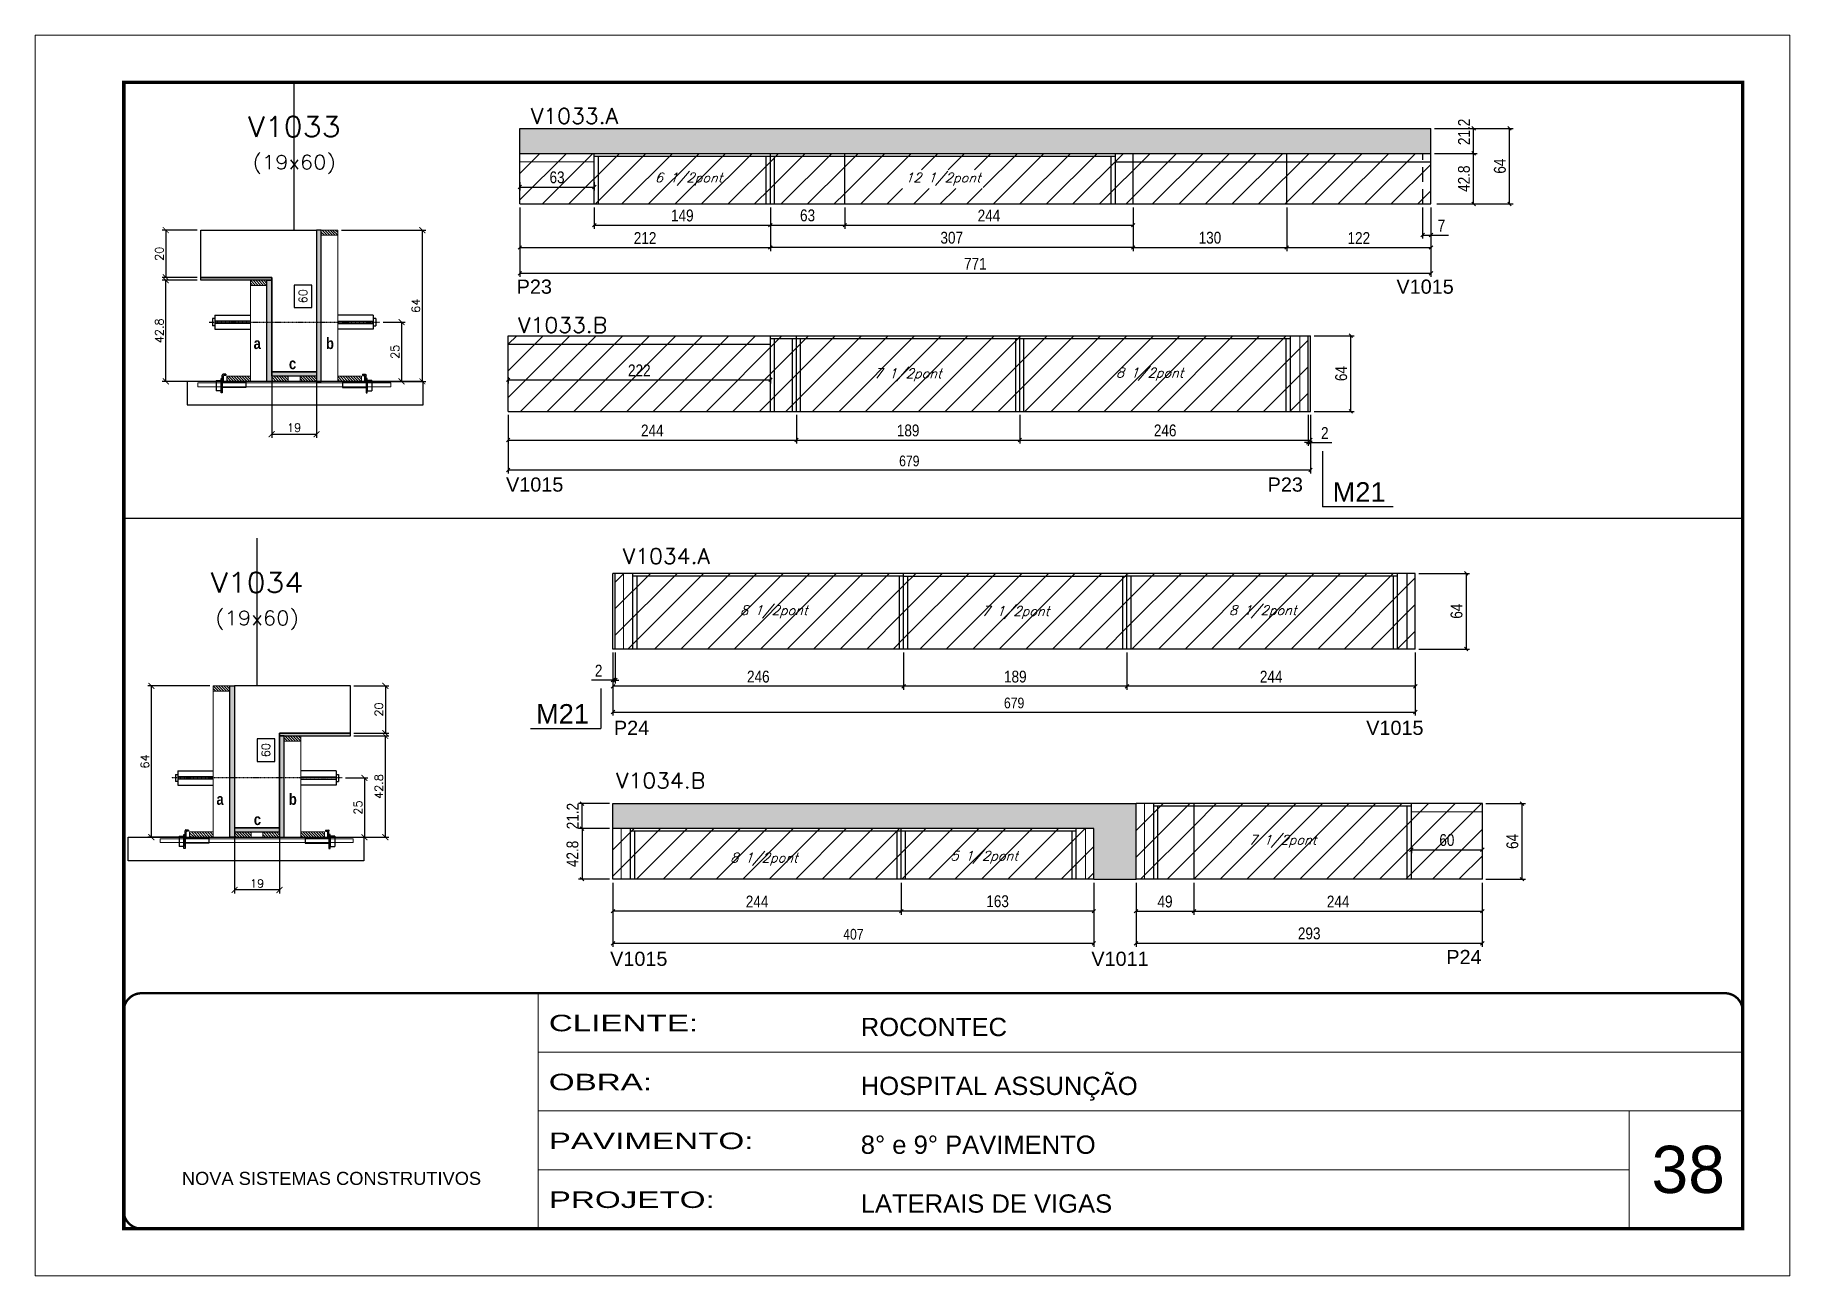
# Model space of a CAD drawing. Extents: x -20960 to -5926, y -2106 to 21915.
# Drawn here: x -10622 to -9137, y 10528 to 11578 of the extents above; entities that cross this region are included whole.
import ezdxf
from ezdxf.enums import TextEntityAlignment as Align

# ---------------------------------------------------------------- set-up
doc = ezdxf.new("R2010")
doc.units = 0
for name, pattern in [('CONTINUO', [0]), ('DASHED', [0.75, 0.5, -0.25]), ('HIDDEN', [0.375, 0.25, -0.125])]:
    doc.linetypes.add(name, pattern=pattern)
for name, color, linetype in [('5', 5, 'Continuous'), ('barrote', 251, 'Continuous'), ('COTA', 241, 'Continuous'), ('Cota Seção (2x)', 4, 'Continuous'), ('detalhes', 4, 'Continuous'), ('NOMENCLATURA', 7, 'Continuous'), ('Painéis', 200, 'Continuous'), ('presilha', 1, 'Continuous'), ('SARR_2.2x7', 40, 'Continuous'), ('SARR_3.5x7', 81, 'Continuous'), ('TENSOR', 3, 'Continuous'), ('texto', 7, 'Continuous'), ('Texto de Titulo', 7, 'Continuous'), ('Texto Qtd Sarr', 242, 'Continuous')]:
    doc.layers.add(name, color=color, linetype=linetype)
for name, color, linetype, lineweight in [('CARIMBO', 255, 'Continuous', 9), ('CONCRETO', 251, 'Continuous', 25), ('Folhas', 255, 'Continuous', 9), ('Hachura', 251, 'Continuous', 9), ('Madeira', 126, 'Continuous', 18), ('Sarr 2.2x7', 40, 'Continuous', 9), ('SARRAFO DE PRESSAO', 251, 'DASHED', 9), ('SCO-___-LAJ', 2, 'Continuous', 0), ('Texto Seção', 7, 'Continuous', 15)]:
    doc.layers.add(name, color=color, linetype=linetype, lineweight=lineweight)
doc.styles.add('ARIAL', font='arial.ttf')
doc.styles.add('COTA TECNICA', font='techl___.ttf', dxfattribs={"height": 10})
doc.styles.add('COTA TECNICA-50', font='techl___.ttf', dxfattribs={"height": 9})
doc.styles.add('REGUA-120', font='ROMANS.shx', dxfattribs={"height": 15})
doc.styles.add('Romans', font='romans.shx')
doc.styles.get("Standard").update_dxf_attribs({"font": 'arial.ttf'})
doc.styles.add('TECNICA', font='techb___.ttf', dxfattribs={"height": 10})
doc.styles.add('Tecnologia', font='')
doc.styles.get('Tecnologia').set_extended_font_data('Forgotten Futurist')
doc.dimstyles.new('COTA PAINEL-50', dxfattribs={"dimtxt": 9, "dimasz": 3, "dimexe": 3, "dimexo": 3, "dimgap": 3, "dimtad": 1, "dimdec": 1, "dimzin": 12, "dimdsep": 46, "dimtxsty": 'COTA TECNICA-50', "dimblk1": 'OBLIQUE', "dimblk2": 'OBLIQUE', "dimsah": 1, "dimcen": 0.9, "dimclrd": 4, "dimclre": 4, "dimclrt": 240, "dimadec": 1, "dimazin": 3, "dimtfac": 1, "dimtdec": 1, "dimtmove": 0, "dimatfit": 3, "dimfxl": 1, "dimtolj": 1, "dimtzin": 12, "dimarcsym": 0})
doc.dimstyles.new('Cota Seção (2x)', dxfattribs={"dimtxt": 7, "dimasz": 5, "dimexe": 3, "dimexo": 3, "dimgap": 2, "dimtad": 3, "dimdec": 1, "dimlfac": 0.5, "dimzin": 12, "dimdsep": 46, "dimtxsty": 'Romans', "dimblk": 'ARCHTICK', "dimcen": 0, "dimclrd": 4, "dimclre": 4, "dimclrt": 1, "dimadec": 1, "dimazin": 3, "dimtfac": 1, "dimtdec": 1, "dimtmove": 0, "dimatfit": 3, "dimldrblk": 'OBLIQUE', "dimfxl": 1, "dimtolj": 1, "dimtzin": 12, "dimarcsym": 0})
doc.dimstyles.new('Cota Seção interna', dxfattribs={"dimtxt": 7, "dimasz": 6, "dimexe": 0.18, "dimexo": 2, "dimgap": -4, "dimtad": 3, "dimdec": 1, "dimlfac": 0.5, "dimzin": 12, "dimdsep": 46, "dimtxsty": 'Romans', "dimblk": 'ARCHTICK', "dimcen": 0.09, "dimse1": 1, "dimse2": 1, "dimsd1": 1, "dimsd2": 1, "dimclrd": 180, "dimclre": 5, "dimclrt": 1, "dimadec": 0, "dimazin": 3, "dimtfac": 1, "dimtdec": 1, "dimtofl": 0, "dimtmove": 0, "dimatfit": 3, "dimldrblk": 'ARCHTICK', "dimfxl": 1, "dimtolj": 1, "dimtzin": 0, "dimarcsym": 0})
doc.dimstyles.new('PAINEL', dxfattribs={"dimtxt": 10, "dimasz": 3, "dimexe": 3, "dimexo": 3, "dimgap": 3, "dimtad": 1, "dimdec": 1, "dimzin": 12, "dimdsep": 46, "dimtxsty": 'COTA TECNICA', "dimblk1": 'OBLIQUE', "dimblk2": 'OBLIQUE', "dimsah": 1, "dimcen": 0.9, "dimclrd": 4, "dimclre": 4, "dimclrt": 240, "dimadec": 1, "dimazin": 3, "dimtfac": 1, "dimtdec": 1, "dimtmove": 0, "dimatfit": 3, "dimfxl": 1, "dimtolj": 1, "dimtzin": 12, "dimarcsym": 0})
pattern_1 = [(45, (-3170, 1148.575), (-11.22532, 11.22532), [])]
pattern_2 = [(315, (12503.413, 2669.861), (1.12253202, 1.12253202), [])]
pattern_3 = [(315, (12534.8435, 3055.5712), (1.12253202, 1.12253202), [])]

msp = doc.modelspace()

# ---------------------------------------------------------------- texts
at = {"layer": '5', "linetype": 'Continuous'}
for s, rotation, p in [('P23', 0.00004, (-10214.46, 11359.35)), ('V1015', 0.00004, (-9469.95, 11359.35)), ('V1015', 0.00004, (-10223.44, 11191.86)), ('P23', 0.00004, (-9578.94, 11191.86)), ('P24', 359.99996, (-10132.18, 10986.01)), ('V1015', 359.99996, (-9495.53, 10986.01)), ('V1015', 0.00004, (-10135.36, 10790.57)), ('V1011', 0.00004, (-9728.14, 10790.57)), ('P24', 0.00004, (-9427.74, 10792.07))]:
    msp.add_text(s, height=12, rotation=rotation, dxfattribs=at).set_placement(p)
at = {"layer": 'CARIMBO', "style": 'ARIAL'}
msp.add_text('38', height=40, dxfattribs=at).set_placement((-9254.14, 10598.36))
at = {"layer": 'detalhes', "style": 'TECNICA'}
for s, p in [('a', (-10437.08, 11312.55)), ('b', (-10375.85, 11312.54)), ('c', (-10407.18, 11295.45)), ('a', (-10468.51, 10926.84)), ('b', (-10407.28, 10926.83)), ('c', (-10436.91, 10909.74))]:
    msp.add_text(s, height=9.6, dxfattribs=at).set_placement(p)
at = {"layer": 'NOMENCLATURA', "linetype": 'Continuous'}
for p in [(-9523.96, 11183.35), (-10198.09, 10995.59)]:
    msp.add_text('M21', height=16.5, dxfattribs=at).set_placement(p)
at = {"layer": 'texto', "color": 2, "char_height": 8, "attachment_point": 5, "style": 'Romans'}
for s, insert in [('{\\Q19;\\C256;6 1/2pont}', (-10068.94, 11456.29)), ('{\\Q19;\\C256;12 1/2pont}', (-9853.76, 11456.29)), ('{\\Q19;\\C256;7 1/2pont}', (-9883.43, 11290.66)), ('{\\Q19;\\C256;8 1/2pont}', (-9678.78, 11291.26)), ('{\\Q19;\\C256;8 1/2pont}', (-9996.91, 11090.18)), ('{\\Q19;\\C256;7 1/2pont}', (-9792.25, 11089.57)), ('{\\Q19;\\C256;8 1/2pont}', (-9583.11, 11090.18)), ('{\\Q19;\\C256;7 1/2pont}', (-9566.26, 10895.95)), ('{\\Q19;\\C256;8 1/2pont}', (-10005.19, 10880.84)), ('{\\Q19;\\C256;5 1/2pont}', (-9818.85, 10882.44))]:
    msp.add_mtext(s, dxfattribs=dict(at, insert=insert))
at = {"layer": 'Texto Seção', "style": 'REGUA-120', "width": 1.05}
for s, p in [('V1033.A', (-10202.39, 11503.26)), ('V1033.B', (-10213.29, 11326.37)), ('V1034.A', (-10124.65, 11130.83)), ('V1034.B', (-10130.41, 10940.87))]:
    msp.add_text(s, height=13, dxfattribs=at).set_placement(p)

# ---------------------------------------------------------------- blocks, each defined once
blk = doc.blocks.new('9999999999')
at = {"color": 30, "linetype": 'CONTINUO'}
for p, q in [((98564.6, 34230.2), (98564.6, 34429.4)), ((98564.6, 34379.6), (99584, 34379.6)), ((98564.6, 34329.8), (99488, 34329.8)), ((99584, 34329.8), (99488, 34329.8)), ((99488, 34329.8), (99488, 34230.2)), ((98564.6, 34280), (99488, 34280))]:
    blk.add_line(p, q, dxfattribs=at)
at = {"color": 30, "linetype": 'CONTINUO', "const_width": 2}
blk.add_lwpolyline([(99584, 34230.2), (99584, 34414.4, 0.414214), (99569, 34429.4), (98229, 34429.4, 0.414214), (98214, 34414.4), (98214, 34245.2, 0.414214), (98229, 34230.2), (99584, 34230.2)], format="xyb", dxfattribs=at)
at = {"layer": 'Folhas'}
blk.add_lwpolyline([(98139, 34190.2), (99624, 34190.2), (99624, 35240.2), (98139, 35240.2)], close=True, dxfattribs=at)
at = {"layer": 'Folhas', "color": 30, "const_width": 3}
blk.add_lwpolyline([(98214, 34230.2), (99584, 34230.2), (99584, 35200.2), (98214, 35200.2)], close=True, dxfattribs=at)
at = {"color": 7, "linetype": 'Continuous', "ltscale": 5, "style": 'ARIAL'}
for s, height, p in [('ROCONTEC', 15.48, (98837.7, 34393.1)), ('HOSPITAL ASSUNÇÃO', 15.483, (98837.7, 34343.3)), ('8° e 9° PAVIMENTO', 15.483, (98837.7, 34293.5)), ('NOVA SISTEMAS CONSTRUTIVOS', 11.059, (98263.2, 34267.2)), ('LATERAIS DE VIGAS', 15.483, (98837.7, 34243.7))]:
    blk.add_text(s, height=height, dxfattribs=at).set_placement(p)
at = {"layer": 'Folhas', "color": 7, "style": 'Tecnologia', "width": 1.5}
for s, p in [('CLIENTE:', (98573.7, 34397.2)), ('OBRA:', (98573.7, 34347.3)), ('PAVIMENTO:', (98573.7, 34297.5)), ('PROJETO:', (98573.7, 34247.7))]:
    blk.add_text(s, height=14, dxfattribs=at).set_placement(p)
blk = doc.blocks.new('_Oblique')
at = {"color": 0, "linetype": 'ByBlock', "lineweight": -2}
blk.add_line((-0.5, -0.5), (0.5, 0.5), dxfattribs=at)
blk = doc.blocks.new('*D7695')
at = {"layer": 'COTA', "color": 4, "linetype": 'ByBlock', "lineweight": -2, "transparency": 16777216}
for p, q in [((-9698, 11055.7), (-9698, 11024.2)), ((-9454, 11055.7), (-9454, 11024.2)), ((-9454, 11027.2), (-9698, 11027.2))]:
    blk.add_line(p, q, dxfattribs=at)
at = {"layer": 'Defpoints', "color": 0, "linetype": 'ByBlock', "transparency": 16777216}
for p in [(-9698, 11058.7), (-9454, 11058.7), (-9698, 11027.2)]:
    blk.add_point(p, dxfattribs=at)
at = {"layer": 'COTA', "color": 4, "linetype": 'ByBlock', "lineweight": -2, "transparency": 16777216, "xscale": 3, "yscale": 3, "zscale": 3, "rotation": 180}
blk.add_blockref('_Oblique', (-9698, 11027.2), dxfattribs=at)
at = {"layer": 'COTA', "color": 4, "linetype": 'ByBlock', "lineweight": -2, "transparency": 16777216, "xscale": 3, "yscale": 3, "zscale": 3}
blk.add_blockref('_Oblique', (-9454, 11027.2), dxfattribs=at)
at = {"layer": 'COTA', "color": 240, "linetype": 'ByBlock', "transparency": 16777216, "insert": (-9576, 11035.3), "char_height": 10, "attachment_point": 5, "style": 'COTA TECNICA'}
blk.add_mtext('\\A1;244', dxfattribs=at)
blk = doc.blocks.new('*D7696')
at = {"layer": 'COTA', "color": 4, "linetype": 'ByBlock', "lineweight": -2, "transparency": 16777216}
for p, q in [((-9887, 11055.7), (-9887, 11024.2)), ((-9698, 11055.7), (-9698, 11024.2)), ((-9698, 11027.2), (-9887, 11027.2))]:
    blk.add_line(p, q, dxfattribs=at)
at = {"layer": 'Defpoints', "color": 0, "linetype": 'ByBlock', "transparency": 16777216}
for p in [(-9887, 11058.7), (-9698, 11058.7), (-9887, 11027.2)]:
    blk.add_point(p, dxfattribs=at)
at = {"layer": 'COTA', "color": 4, "linetype": 'ByBlock', "lineweight": -2, "transparency": 16777216, "xscale": 3, "yscale": 3, "zscale": 3, "rotation": 180}
blk.add_blockref('_Oblique', (-9887, 11027.2), dxfattribs=at)
at = {"layer": 'COTA', "color": 4, "linetype": 'ByBlock', "lineweight": -2, "transparency": 16777216, "xscale": 3, "yscale": 3, "zscale": 3}
blk.add_blockref('_Oblique', (-9698, 11027.2), dxfattribs=at)
at = {"layer": 'COTA', "color": 240, "linetype": 'ByBlock', "transparency": 16777216, "insert": (-9792.5, 11035.3), "char_height": 10, "attachment_point": 5, "style": 'COTA TECNICA'}
blk.add_mtext('\\A1;189', dxfattribs=at)
blk = doc.blocks.new('*D7738')
at = {"layer": 'COTA', "color": 4, "linetype": 'ByBlock', "lineweight": -2, "transparency": 16777216}
for p, q in [((-10133, 11055.7), (-10133, 11024.2)), ((-9887, 11055.7), (-9887, 11024.2)), ((-9887, 11027.2), (-10133, 11027.2))]:
    blk.add_line(p, q, dxfattribs=at)
at = {"layer": 'Defpoints', "color": 0, "linetype": 'ByBlock', "transparency": 16777216}
for p in [(-10133, 11058.7), (-9887, 11058.7), (-10133, 11027.2)]:
    blk.add_point(p, dxfattribs=at)
at = {"layer": 'COTA', "color": 4, "linetype": 'ByBlock', "lineweight": -2, "transparency": 16777216, "xscale": 3, "yscale": 3, "zscale": 3, "rotation": 180}
blk.add_blockref('_Oblique', (-10133, 11027.2), dxfattribs=at)
at = {"layer": 'COTA', "color": 4, "linetype": 'ByBlock', "lineweight": -2, "transparency": 16777216, "xscale": 3, "yscale": 3, "zscale": 3}
blk.add_blockref('_Oblique', (-9887, 11027.2), dxfattribs=at)
at = {"layer": 'COTA', "color": 240, "linetype": 'ByBlock', "transparency": 16777216, "insert": (-10010, 11035.3), "char_height": 10, "attachment_point": 5, "style": 'COTA TECNICA'}
blk.add_mtext('\\A1;246', dxfattribs=at)
blk = doc.blocks.new('*D7739')
at = {"layer": 'COTA', "color": 4, "linetype": 'ByBlock', "lineweight": -2, "transparency": 16777216}
for p, q in [((-10133, 11055.7), (-10133, 11029.4)), ((-10131, 11055.7), (-10131, 11029.4)), ((-10133, 11032.4), (-10151.1, 11032.4)), ((-10131, 11032.4), (-10133, 11032.4)), ((-10131, 11032.4), (-10128, 11032.4))]:
    blk.add_line(p, q, dxfattribs=at)
at = {"layer": 'Defpoints', "color": 0, "linetype": 'ByBlock', "transparency": 16777216}
for p in [(-10133, 11058.7), (-10131, 11058.7), (-10133, 11032.4)]:
    blk.add_point(p, dxfattribs=at)
at = {"layer": 'COTA', "color": 4, "linetype": 'ByBlock', "lineweight": -2, "transparency": 16777216, "xscale": 3, "yscale": 3, "zscale": 3}
blk.add_blockref('_Oblique', (-10133, 11032.4), dxfattribs=at)
at = {"layer": 'COTA', "color": 4, "linetype": 'ByBlock', "lineweight": -2, "transparency": 16777216, "xscale": 3, "yscale": 3, "zscale": 3, "rotation": 180}
blk.add_blockref('_Oblique', (-10131, 11032.4), dxfattribs=at)
at = {"layer": 'COTA', "color": 240, "linetype": 'ByBlock', "transparency": 16777216, "insert": (-10145.1, 11040.4), "char_height": 10, "attachment_point": 5, "style": 'COTA TECNICA'}
blk.add_mtext('\\A1;2', dxfattribs=at)
blk = doc.blocks.new('*D7740')
at = {"layer": 'COTA', "color": 4, "linetype": 'ByBlock', "lineweight": -2, "transparency": 16777216}
for p, q in [((-9451, 11122.7), (-9408, 11122.7)), ((-9411, 11122.7), (-9411, 11058.7)), ((-9451, 11058.7), (-9408, 11058.7))]:
    blk.add_line(p, q, dxfattribs=at)
at = {"layer": 'Defpoints', "color": 0, "linetype": 'ByBlock', "transparency": 16777216}
for p in [(-9454, 11122.7), (-9454, 11058.7), (-9411, 11058.7)]:
    blk.add_point(p, dxfattribs=at)
at = {"layer": 'COTA', "color": 4, "linetype": 'ByBlock', "lineweight": -2, "transparency": 16777216, "xscale": 3, "yscale": 3, "zscale": 3}
for p, rotation in [((-9411, 11122.7), 90), ((-9411, 11058.7), 270)]:
    blk.add_blockref('_Oblique', p, dxfattribs=dict(at, rotation=rotation))
at = {"layer": 'COTA', "color": 240, "linetype": 'ByBlock', "transparency": 16777216, "insert": (-9419.1, 11090.7), "char_height": 10, "attachment_point": 5, "rotation": 90, "style": 'COTA TECNICA'}
blk.add_mtext('\\A1;64', dxfattribs=at)
blk = doc.blocks.new('*D7741')
at = {"layer": 'COTA', "color": 4, "linetype": 'ByBlock', "lineweight": -2, "transparency": 16777216}
for p, q in [((-9889, 10860.9), (-9889, 10833.9)), ((-9726, 10860.9), (-9726, 10833.9)), ((-9726, 10836.9), (-9889, 10836.9))]:
    blk.add_line(p, q, dxfattribs=at)
at = {"layer": 'Defpoints', "color": 0, "linetype": 'ByBlock', "transparency": 16777216}
for p in [(-9889, 10863.9), (-9726, 10863.9), (-9889, 10836.9)]:
    blk.add_point(p, dxfattribs=at)
at = {"layer": 'COTA', "color": 4, "linetype": 'ByBlock', "lineweight": -2, "transparency": 16777216, "xscale": 3, "yscale": 3, "zscale": 3, "rotation": 180}
blk.add_blockref('_Oblique', (-9889, 10836.9), dxfattribs=at)
at = {"layer": 'COTA', "color": 4, "linetype": 'ByBlock', "lineweight": -2, "transparency": 16777216, "xscale": 3, "yscale": 3, "zscale": 3}
blk.add_blockref('_Oblique', (-9726, 10836.9), dxfattribs=at)
at = {"layer": 'COTA', "color": 240, "linetype": 'ByBlock', "transparency": 16777216, "insert": (-9807.5, 10845.2), "char_height": 10, "attachment_point": 5, "style": 'COTA TECNICA'}
blk.add_mtext('\\A1;163', dxfattribs=at)
blk = doc.blocks.new('*D7742')
at = {"layer": 'COTA', "color": 4, "linetype": 'ByBlock', "lineweight": -2, "transparency": 16777216}
for p, q in [((-10133, 10860.9), (-10133, 10833.9)), ((-9889, 10860.9), (-9889, 10833.9)), ((-9889, 10836.9), (-10133, 10836.9))]:
    blk.add_line(p, q, dxfattribs=at)
at = {"layer": 'Defpoints', "color": 0, "linetype": 'ByBlock', "transparency": 16777216}
for p in [(-10133, 10863.9), (-9889, 10863.9), (-10133, 10836.9)]:
    blk.add_point(p, dxfattribs=at)
at = {"layer": 'COTA', "color": 4, "linetype": 'ByBlock', "lineweight": -2, "transparency": 16777216, "xscale": 3, "yscale": 3, "zscale": 3, "rotation": 180}
blk.add_blockref('_Oblique', (-10133, 10836.9), dxfattribs=at)
at = {"layer": 'COTA', "color": 4, "linetype": 'ByBlock', "lineweight": -2, "transparency": 16777216, "xscale": 3, "yscale": 3, "zscale": 3}
blk.add_blockref('_Oblique', (-9889, 10836.9), dxfattribs=at)
at = {"layer": 'COTA', "color": 240, "linetype": 'ByBlock', "transparency": 16777216, "insert": (-10011, 10845), "char_height": 10, "attachment_point": 5, "style": 'COTA TECNICA'}
blk.add_mtext('\\A1;244', dxfattribs=at)
blk = doc.blocks.new('*D7697')
at = {"layer": 'COTA', "color": 4, "linetype": 'ByBlock', "lineweight": -2, "transparency": 16777216}
for p, q in [((-10136, 10906.7), (-10162.1, 10906.7)), ((-10159.1, 10906.7), (-10159.1, 10863.9)), ((-10136, 10863.9), (-10162.1, 10863.9))]:
    blk.add_line(p, q, dxfattribs=at)
at = {"layer": 'Defpoints', "color": 0, "linetype": 'ByBlock', "transparency": 16777216}
for p in [(-10133, 10906.7), (-10159.1, 10863.9), (-10133, 10863.9)]:
    blk.add_point(p, dxfattribs=at)
at = {"layer": 'COTA', "color": 4, "linetype": 'ByBlock', "lineweight": -2, "transparency": 16777216, "xscale": 3, "yscale": 3, "zscale": 3}
for p, rotation in [((-10159.1, 10906.7), 90), ((-10159.1, 10863.9), 270)]:
    blk.add_blockref('_Oblique', p, dxfattribs=dict(at, rotation=rotation))
at = {"layer": 'COTA', "color": 240, "linetype": 'ByBlock', "transparency": 16777216, "insert": (-10167.2, 10885.3), "char_height": 10, "attachment_point": 5, "rotation": 90, "style": 'COTA TECNICA'}
blk.add_mtext('\\A1;42.8', dxfattribs=at)
blk = doc.blocks.new('*D7698')
at = {"layer": 'COTA', "color": 4, "linetype": 'ByBlock', "lineweight": -2, "transparency": 16777216}
for p, q in [((-10136, 10927.9), (-10162.1, 10927.9)), ((-10159.1, 10906.7), (-10159.1, 10927.9)), ((-10136, 10906.7), (-10162.1, 10906.7))]:
    blk.add_line(p, q, dxfattribs=at)
at = {"layer": 'Defpoints', "color": 0, "linetype": 'ByBlock', "transparency": 16777216}
for p in [(-10159.1, 10927.9), (-10133, 10927.9), (-10133, 10906.7)]:
    blk.add_point(p, dxfattribs=at)
at = {"layer": 'COTA', "color": 4, "linetype": 'ByBlock', "lineweight": -2, "transparency": 16777216, "xscale": 3, "yscale": 3, "zscale": 3}
for p, rotation in [((-10159.1, 10927.9), 90), ((-10159.1, 10906.7), 270)]:
    blk.add_blockref('_Oblique', p, dxfattribs=dict(at, rotation=rotation))
at = {"layer": 'COTA', "color": 240, "linetype": 'ByBlock', "transparency": 16777216, "insert": (-10167.1, 10917.3), "char_height": 10, "attachment_point": 5, "rotation": 90, "style": 'COTA TECNICA'}
blk.add_mtext('\\A1;21.2', dxfattribs=at)
blk = doc.blocks.new('*D7699')
at = {"layer": 'COTA', "color": 4, "linetype": 'ByBlock', "lineweight": -2, "transparency": 16777216}
for p, q in [((-9394.3, 10927.9), (-9360.7, 10927.9)), ((-9363.7, 10863.9), (-9363.7, 10927.9)), ((-9394.3, 10863.9), (-9360.7, 10863.9))]:
    blk.add_line(p, q, dxfattribs=at)
at = {"layer": 'Defpoints', "color": 0, "linetype": 'ByBlock', "transparency": 16777216}
for p in [(-9397.3, 10927.9), (-9363.7, 10927.9), (-9397.3, 10863.9)]:
    blk.add_point(p, dxfattribs=at)
at = {"layer": 'COTA', "color": 4, "linetype": 'ByBlock', "lineweight": -2, "transparency": 16777216, "xscale": 3, "yscale": 3, "zscale": 3}
for p, rotation in [((-9363.7, 10927.9), 90), ((-9363.7, 10863.9), 270)]:
    blk.add_blockref('_Oblique', p, dxfattribs=dict(at, rotation=rotation))
at = {"layer": 'COTA', "color": 240, "linetype": 'ByBlock', "transparency": 16777216, "insert": (-9371.8, 10895.9), "char_height": 10, "attachment_point": 5, "rotation": 90, "style": 'COTA TECNICA'}
blk.add_mtext('\\A1;64', dxfattribs=at)
blk = doc.blocks.new('*D7743')
at = {"layer": 'COTA', "color": 4, "linetype": 'ByBlock', "lineweight": -2, "transparency": 16777216}
for p, q in [((-9690.3, 10860.9), (-9690.3, 10806.7)), ((-9397.3, 10860.9), (-9397.3, 10806.7)), ((-9690.3, 10809.7), (-9397.3, 10809.7))]:
    blk.add_line(p, q, dxfattribs=at)
at = {"layer": 'Defpoints', "color": 0, "linetype": 'ByBlock', "transparency": 16777216}
for p in [(-9690.3, 10863.9), (-9397.3, 10863.9), (-9397.3, 10809.7)]:
    blk.add_point(p, dxfattribs=at)
at = {"layer": 'COTA', "color": 4, "linetype": 'ByBlock', "lineweight": -2, "transparency": 16777216, "xscale": 3, "yscale": 3, "zscale": 3, "rotation": 180}
blk.add_blockref('_Oblique', (-9690.3, 10809.7), dxfattribs=at)
at = {"layer": 'COTA', "color": 4, "linetype": 'ByBlock', "lineweight": -2, "transparency": 16777216, "xscale": 3, "yscale": 3, "zscale": 3}
blk.add_blockref('_Oblique', (-9397.3, 10809.7), dxfattribs=at)
at = {"layer": 'COTA', "color": 240, "linetype": 'ByBlock', "transparency": 16777216, "insert": (-9543.8, 10818), "char_height": 10, "attachment_point": 5, "style": 'COTA TECNICA'}
blk.add_mtext('\\A1;293', dxfattribs=at)
blk = doc.blocks.new('*D7744')
at = {"layer": 'COTA', "color": 4, "linetype": 'ByBlock', "lineweight": -2, "transparency": 16777216}
for p, q in [((-9690.3, 10860.9), (-9690.3, 10833.9)), ((-9641.3, 10860.9), (-9641.3, 10833.9)), ((-9690.3, 10836.9), (-9641.3, 10836.9))]:
    blk.add_line(p, q, dxfattribs=at)
at = {"layer": 'Defpoints', "color": 0, "linetype": 'ByBlock', "transparency": 16777216}
for p in [(-9690.3, 10863.9), (-9641.3, 10863.9), (-9641.3, 10836.9)]:
    blk.add_point(p, dxfattribs=at)
at = {"layer": 'COTA', "color": 4, "linetype": 'ByBlock', "lineweight": -2, "transparency": 16777216, "xscale": 3, "yscale": 3, "zscale": 3, "rotation": 180}
blk.add_blockref('_Oblique', (-9690.3, 10836.9), dxfattribs=at)
at = {"layer": 'COTA', "color": 4, "linetype": 'ByBlock', "lineweight": -2, "transparency": 16777216, "xscale": 3, "yscale": 3, "zscale": 3}
blk.add_blockref('_Oblique', (-9641.3, 10836.9), dxfattribs=at)
at = {"layer": 'COTA', "color": 240, "linetype": 'ByBlock', "transparency": 16777216, "insert": (-9665.8, 10845), "char_height": 10, "attachment_point": 5, "style": 'COTA TECNICA'}
blk.add_mtext('\\A1;49', dxfattribs=at)
blk = doc.blocks.new('*D7745')
at = {"layer": 'COTA', "color": 4, "linetype": 'ByBlock', "lineweight": -2, "transparency": 16777216}
for p, q in [((-9641.3, 10860.9), (-9641.3, 10833.9)), ((-9397.3, 10860.9), (-9397.3, 10833.9)), ((-9641.3, 10836.9), (-9397.3, 10836.9))]:
    blk.add_line(p, q, dxfattribs=at)
at = {"layer": 'Defpoints', "color": 0, "linetype": 'ByBlock', "transparency": 16777216}
for p in [(-9641.3, 10863.9), (-9397.3, 10863.9), (-9397.3, 10836.9)]:
    blk.add_point(p, dxfattribs=at)
at = {"layer": 'COTA', "color": 4, "linetype": 'ByBlock', "lineweight": -2, "transparency": 16777216, "xscale": 3, "yscale": 3, "zscale": 3, "rotation": 180}
blk.add_blockref('_Oblique', (-9641.3, 10836.9), dxfattribs=at)
at = {"layer": 'COTA', "color": 4, "linetype": 'ByBlock', "lineweight": -2, "transparency": 16777216, "xscale": 3, "yscale": 3, "zscale": 3}
blk.add_blockref('_Oblique', (-9397.3, 10836.9), dxfattribs=at)
at = {"layer": 'COTA', "color": 240, "linetype": 'ByBlock', "transparency": 16777216, "insert": (-9519.3, 10845), "char_height": 10, "attachment_point": 5, "style": 'COTA TECNICA'}
blk.add_mtext('\\A1;244', dxfattribs=at)
blk = doc.blocks.new('*D7746')
at = {"layer": 'COTA', "color": 4, "linetype": 'ByBlock', "lineweight": -2, "transparency": 16777216}
for p, q in [((-9457.3, 10891.8), (-9457.3, 10885.9)), ((-9457.3, 10888.9), (-9397.3, 10888.9)), ((-9397.3, 10891.8), (-9397.3, 10885.9))]:
    blk.add_line(p, q, dxfattribs=at)
at = {"layer": 'Defpoints', "color": 0, "linetype": 'ByBlock', "transparency": 16777216}
for p in [(-9457.3, 10894.8), (-9397.3, 10894.8), (-9397.3, 10888.9)]:
    blk.add_point(p, dxfattribs=at)
at = {"layer": 'COTA', "color": 4, "linetype": 'ByBlock', "lineweight": -2, "transparency": 16777216, "xscale": 3, "yscale": 3, "zscale": 3, "rotation": 180}
blk.add_blockref('_Oblique', (-9457.3, 10888.9), dxfattribs=at)
at = {"layer": 'COTA', "color": 4, "linetype": 'ByBlock', "lineweight": -2, "transparency": 16777216, "xscale": 3, "yscale": 3, "zscale": 3}
blk.add_blockref('_Oblique', (-9397.3, 10888.9), dxfattribs=at)
at = {"layer": 'COTA', "color": 240, "linetype": 'ByBlock', "transparency": 16777216, "insert": (-9427.3, 10897), "char_height": 10, "attachment_point": 5, "style": 'COTA TECNICA'}
blk.add_mtext('\\A1;60', dxfattribs=at)
blk = doc.blocks.new('_ArchTick')
at = {"color": 0, "linetype": 'ByBlock', "const_width": 0.15}
blk.add_lwpolyline([(-0.5, -0.5), (0.5, 0.5)], dxfattribs=at)
blk = doc.blocks.new('*D7700')
at = {"layer": 'COTA', "color": 4, "lineweight": -2, "transparency": 16777216}
for p, q in [((-10352.2, 10985.1), (-10322.6, 10985.1)), ((-10325.6, 10899.5), (-10325.6, 10985.1)), ((-10374.2, 10899.5), (-10322.6, 10899.5))]:
    blk.add_line(p, q, dxfattribs=at)
at = {"layer": 'Defpoints', "color": 0, "transparency": 16777216}
for p in [(-10355.2, 10985.1), (-10325.6, 10985.1), (-10377.2, 10899.5)]:
    blk.add_point(p, dxfattribs=at)
at = {"layer": 'COTA', "color": 4, "lineweight": -2, "transparency": 16777216, "xscale": 5, "yscale": 5, "zscale": 5}
for p, rotation in [((-10325.6, 10985.1), 90), ((-10325.6, 10899.5), 270)]:
    blk.add_blockref('_ArchTick', p, dxfattribs=dict(at, rotation=rotation))
at = {"layer": 'COTA', "color": 1, "transparency": 16777216, "insert": (-10331.1, 10942.3), "char_height": 7, "attachment_point": 5, "rotation": 90, "style": 'Romans'}
blk.add_mtext('\\A1;42.8', dxfattribs=at)
blk = doc.blocks.new('*D7701')
at = {"layer": 'COTA', "color": 4, "lineweight": -2, "transparency": 16777216}
for p, q in [((-10352.2, 11027.5), (-10322.6, 11027.5)), ((-10325.6, 11027.5), (-10325.6, 10987.5)), ((-10352.2, 10987.5), (-10322.6, 10987.5))]:
    blk.add_line(p, q, dxfattribs=at)
at = {"layer": 'Defpoints', "color": 0, "transparency": 16777216}
for p in [(-10355.2, 11027.5), (-10355.2, 10987.5), (-10325.6, 10987.5)]:
    blk.add_point(p, dxfattribs=at)
at = {"layer": 'COTA', "color": 4, "lineweight": -2, "transparency": 16777216, "xscale": 5, "yscale": 5, "zscale": 5}
for p, rotation in [((-10325.6, 11027.5), 90), ((-10325.6, 10987.5), 270)]:
    blk.add_blockref('_ArchTick', p, dxfattribs=dict(at, rotation=rotation))
at = {"layer": 'COTA', "color": 1, "transparency": 16777216, "insert": (-10331.1, 11007.5), "char_height": 7, "attachment_point": 5, "rotation": 90, "style": 'Romans'}
blk.add_mtext('\\A1;20', dxfattribs=at)
blk = doc.blocks.new('*D7702')
at = {"layer": 'COTA', "color": 4, "lineweight": -2, "transparency": 16777216}
for p, q in [((-10474.2, 11027.5), (-10526.6, 11027.5)), ((-10523.6, 10899.5), (-10523.6, 11027.5)), ((-10494.2, 10899.5), (-10526.6, 10899.5))]:
    blk.add_line(p, q, dxfattribs=at)
at = {"layer": 'Defpoints', "color": 0, "transparency": 16777216}
for p in [(-10523.6, 11027.5), (-10471.2, 11027.5), (-10491.2, 10899.5)]:
    blk.add_point(p, dxfattribs=at)
at = {"layer": 'COTA', "color": 4, "lineweight": -2, "transparency": 16777216, "xscale": 5, "yscale": 5, "zscale": 5}
for p, rotation in [((-10523.6, 11027.5), 90), ((-10523.6, 10899.5), 270)]:
    blk.add_blockref('_ArchTick', p, dxfattribs=dict(at, rotation=rotation))
at = {"layer": 'COTA', "color": 1, "transparency": 16777216, "insert": (-10529.1, 10963.5), "char_height": 7, "attachment_point": 5, "rotation": 90, "style": 'Romans'}
blk.add_mtext('\\A1;64', dxfattribs=at)
blk = doc.blocks.new('*D7703')
at = {"layer": 'Cota Seção (2x)', "color": 180, "lineweight": -2, "transparency": 16777216}
for p, q in [((-10419.2, 10982.6), (-10434.2, 10982.6)), ((-10434.2, 10982.6), (-10434.2, 10963.6)), ((-10419.2, 10963.6), (-10419.2, 10982.6)), ((-10434.2, 10963.6), (-10419.2, 10963.6))]:
    blk.add_line(p, q, dxfattribs=at)
at = {"layer": 'Defpoints', "color": 0, "transparency": 16777216}
for p in [(-10415.2, 11027.5), (-10415.2, 11027.5), (-10415.2, 10907.5)]:
    blk.add_point(p, dxfattribs=at)
at = {"layer": 'Cota Seção (2x)', "color": 1, "transparency": 16777216, "insert": (-10426.7, 10973.1), "char_height": 7, "attachment_point": 5, "rotation": 90, "style": 'Romans'}
blk.add_mtext('\\A1;60', dxfattribs=at)
blk = doc.blocks.new('titulo1')
at = {"layer": 'Defpoints', "color": 252, "linetype": 'HIDDEN', "ltscale": 2}
blk.add_line((0, 0), (0, 125), dxfattribs=at)
at = {"layer": 'Defpoints', "style": 'Romans', "oblique": 15}
blk.add_attdef('FOLHA', text='', height=10, dxfattribs=at).set_placement((0, 15.6), align=Align.MIDDLE_CENTER)
at = {"layer": 'Texto Qtd Sarr', "color": 3, "style": 'Romans', "oblique": 15}
for tag, height, p in [('TITULO', 17, (0, 71.4)), ('SEÇÃO', 12, (0, 41.5))]:
    blk.add_attdef(tag, text='', height=height, dxfattribs=at).set_placement(p, align=Align.MIDDLE_CENTER)
blk = doc.blocks.new('PRESILHA METÁLICA 1')
at = {"layer": 'presilha'}
for p, q in [((0, 13), (6, 13)), ((0, 13), (0, 0)), ((6, 0), (0, 0)), ((6, 15.5), (7.5, 15.5)), ((6, -2.5), (6, 15.5)), ((6, 13), (6, 0)), ((7.5, 10.6), (7.5, 19.9)), ((7.5, 15.5), (7.5, -2.5)), ((37.5, 4.1), (7.5, 4.1)), ((12, 21), (8.6, 21)), ((9, 11.6), (9, 18.9)), ((12, 19.5), (9.6, 19.5)), ((37.5, 11), (9.6, 11)), ((12, 21), (12, 19.5)), ((37.5, 11), (37.5, 4.1)), ((7.5, -2.5), (6, -2.5))]:
    blk.add_line(p, q, dxfattribs=at)
for centre, radius, start, end in [((8.6, 19.9), 1.14, 90, 180), ((9.6, 18.9), 0.57, 90, 180), ((9.6, 11.6), 0.57, 180, 270)]:
    blk.add_arc(centre, radius, start, end, dxfattribs=at)
blk = doc.blocks.new('*D7704')
at = {"layer": 'COTA', "color": 4, "lineweight": -2, "transparency": 16777216}
for p, q in [((-10453.2, 10900.9), (-10453.2, 10851.8)), ((-10415.2, 10900.9), (-10415.2, 10851.8)), ((-10415.2, 10854.8), (-10453.2, 10854.8))]:
    blk.add_line(p, q, dxfattribs=at)
at = {"layer": 'Defpoints', "color": 0, "transparency": 16777216}
for p in [(-10453.2, 10903.9), (-10415.2, 10903.9), (-10453.2, 10854.8)]:
    blk.add_point(p, dxfattribs=at)
at = {"layer": 'COTA', "color": 4, "lineweight": -2, "transparency": 16777216, "xscale": 5, "yscale": 5, "zscale": 5, "rotation": 180}
blk.add_blockref('_ArchTick', (-10453.2, 10854.8), dxfattribs=at)
at = {"layer": 'COTA', "color": 4, "lineweight": -2, "transparency": 16777216, "xscale": 5, "yscale": 5, "zscale": 5}
blk.add_blockref('_ArchTick', (-10415.2, 10854.8), dxfattribs=at)
at = {"layer": 'COTA', "color": 1, "transparency": 16777216, "insert": (-10434.2, 10860.3), "char_height": 7, "attachment_point": 5, "style": 'Romans'}
blk.add_mtext('\\A1;19', dxfattribs=at)
blk = doc.blocks.new('*D7683')
at = {"layer": 'COTA', "color": 4, "lineweight": -2, "transparency": 16777216}
for p, q in [((-10359.2, 10949.6), (-10340.3, 10949.6)), ((-10343.3, 10949.6), (-10343.3, 10899.5)), ((-10358.9, 10899.5), (-10340.3, 10899.5))]:
    blk.add_line(p, q, dxfattribs=at)
at = {"layer": 'Defpoints', "color": 0, "transparency": 16777216}
for p in [(-10362.2, 10949.6), (-10361.9, 10899.5), (-10343.3, 10899.5)]:
    blk.add_point(p, dxfattribs=at)
at = {"layer": 'COTA', "color": 4, "lineweight": -2, "transparency": 16777216, "xscale": 5, "yscale": 5, "zscale": 5}
for p, rotation in [((-10343.3, 10949.6), 90), ((-10343.3, 10899.5), 270)]:
    blk.add_blockref('_ArchTick', p, dxfattribs=dict(at, rotation=rotation))
at = {"layer": 'COTA', "color": 1, "transparency": 16777216, "insert": (-10348.8, 10924.5), "char_height": 7, "attachment_point": 5, "rotation": 90, "style": 'Romans'}
blk.add_mtext('\\A1;25', dxfattribs=at)
blk = doc.blocks.new('*D7684')
at = {"layer": 'COTA', "color": 4, "linetype": 'ByBlock', "lineweight": -2, "transparency": 16777216}
for p, q in [((-10133, 10860.9), (-10133, 10806.7)), ((-9726, 10860.9), (-9726, 10806.7)), ((-10133, 10809.7), (-9726, 10809.7))]:
    blk.add_line(p, q, dxfattribs=at)
at = {"layer": 'Defpoints', "color": 0, "linetype": 'ByBlock', "transparency": 16777216}
for p in [(-10133, 10863.9), (-9726, 10863.9), (-9726, 10809.7)]:
    blk.add_point(p, dxfattribs=at)
at = {"layer": 'COTA', "color": 4, "linetype": 'ByBlock', "lineweight": -2, "transparency": 16777216, "xscale": 3, "yscale": 3, "zscale": 3}
for p, rotation in [((-10133, 10809.7), 179.9995752970141), ((-9726, 10809.7), 359.9995752970141)]:
    blk.add_blockref('_Oblique', p, dxfattribs=dict(at, rotation=rotation))
at = {"layer": 'COTA', "color": 240, "linetype": 'ByBlock', "transparency": 16777216, "insert": (-9929.5, 10817.3), "char_height": 9, "attachment_point": 5, "rotation": 359.9996, "style": 'COTA TECNICA-50'}
blk.add_mtext('\\A1;407', dxfattribs=at)
blk = doc.blocks.new('*D7685')
at = {"layer": 'COTA', "color": 4, "linetype": 'ByBlock', "lineweight": -2, "transparency": 16777216}
for p, q in [((-10133, 11055.7), (-10133, 11002.4)), ((-9454, 11055.7), (-9454, 11002.4)), ((-10133, 11005.4), (-9454, 11005.4))]:
    blk.add_line(p, q, dxfattribs=at)
at = {"layer": 'Defpoints', "color": 0, "linetype": 'ByBlock', "transparency": 16777216}
for p in [(-10133, 11058.7), (-9454, 11058.7), (-9454, 11005.4)]:
    blk.add_point(p, dxfattribs=at)
at = {"layer": 'COTA', "color": 4, "linetype": 'ByBlock', "lineweight": -2, "transparency": 16777216, "xscale": 3, "yscale": 3, "zscale": 3}
for p, rotation in [((-10133, 11005.4), 179.9997168164374), ((-9454, 11005.4), 359.9997168164374)]:
    blk.add_blockref('_Oblique', p, dxfattribs=dict(at, rotation=rotation))
at = {"layer": 'COTA', "color": 240, "linetype": 'ByBlock', "transparency": 16777216, "insert": (-9793.5, 11013), "char_height": 9, "attachment_point": 5, "rotation": 359.9997, "style": 'COTA TECNICA-50'}
blk.add_mtext('\\A1;679', dxfattribs=at)
blk = doc.blocks.new('*D7686')
at = {"layer": 'COTA', "color": 4, "lineweight": -2, "transparency": 16777216}
for p, q in [((-10484.8, 11370.8), (-10514.4, 11370.8)), ((-10511.4, 11285.2), (-10511.4, 11370.8)), ((-10462.8, 11285.2), (-10514.4, 11285.2))]:
    blk.add_line(p, q, dxfattribs=at)
at = {"layer": 'Defpoints', "color": 0, "transparency": 16777216}
for p in [(-10511.4, 11370.8), (-10481.8, 11370.8), (-10459.8, 11285.2)]:
    blk.add_point(p, dxfattribs=at)
at = {"layer": 'COTA', "color": 4, "lineweight": -2, "transparency": 16777216, "xscale": 5, "yscale": 5, "zscale": 5}
for p, rotation in [((-10511.4, 11370.8), 90), ((-10511.4, 11285.2), 270)]:
    blk.add_blockref('_ArchTick', p, dxfattribs=dict(at, rotation=rotation))
at = {"layer": 'COTA', "color": 1, "transparency": 16777216, "insert": (-10516.9, 11328), "char_height": 7, "attachment_point": 5, "rotation": 90, "style": 'Romans'}
blk.add_mtext('\\A1;42.8', dxfattribs=at)
blk = doc.blocks.new('*D7687')
at = {"layer": 'COTA', "color": 4, "lineweight": -2, "transparency": 16777216}
for p, q in [((-10484.8, 11413.2), (-10514.4, 11413.2)), ((-10511.4, 11413.2), (-10511.4, 11373.2)), ((-10484.8, 11373.2), (-10514.4, 11373.2))]:
    blk.add_line(p, q, dxfattribs=at)
at = {"layer": 'Defpoints', "color": 0, "transparency": 16777216}
for p in [(-10481.8, 11413.2), (-10511.4, 11373.2), (-10481.8, 11373.2)]:
    blk.add_point(p, dxfattribs=at)
at = {"layer": 'COTA', "color": 4, "lineweight": -2, "transparency": 16777216, "xscale": 5, "yscale": 5, "zscale": 5}
for p, rotation in [((-10511.4, 11413.2), 90), ((-10511.4, 11373.2), 270)]:
    blk.add_blockref('_ArchTick', p, dxfattribs=dict(at, rotation=rotation))
at = {"layer": 'COTA', "color": 1, "transparency": 16777216, "insert": (-10516.9, 11393.2), "char_height": 7, "attachment_point": 5, "rotation": 90, "style": 'Romans'}
blk.add_mtext('\\A1;20', dxfattribs=at)
blk = doc.blocks.new('*D7688')
at = {"layer": 'COTA', "color": 4, "lineweight": -2, "transparency": 16777216}
for p, q in [((-10362.8, 11413.2), (-10291.3, 11413.2)), ((-10294.3, 11285.2), (-10294.3, 11413.2)), ((-10342.8, 11285.2), (-10291.3, 11285.2))]:
    blk.add_line(p, q, dxfattribs=at)
at = {"layer": 'Defpoints', "color": 0, "transparency": 16777216}
for p in [(-10365.8, 11413.2), (-10294.3, 11413.2), (-10345.8, 11285.2)]:
    blk.add_point(p, dxfattribs=at)
at = {"layer": 'COTA', "color": 4, "lineweight": -2, "transparency": 16777216, "xscale": 5, "yscale": 5, "zscale": 5}
for p, rotation in [((-10294.3, 11413.2), 90), ((-10294.3, 11285.2), 270)]:
    blk.add_blockref('_ArchTick', p, dxfattribs=dict(at, rotation=rotation))
at = {"layer": 'COTA', "color": 1, "transparency": 16777216, "insert": (-10299.8, 11349.2), "char_height": 7, "attachment_point": 5, "rotation": 90, "style": 'Romans'}
blk.add_mtext('\\A1;64', dxfattribs=at)
blk = doc.blocks.new('*D7689')
at = {"layer": 'Cota Seção (2x)', "color": 180, "lineweight": -2, "transparency": 16777216}
for p, q in [((-10387.8, 11366.7), (-10402.8, 11366.7)), ((-10402.8, 11366.7), (-10402.8, 11347.7)), ((-10387.8, 11347.7), (-10387.8, 11366.7)), ((-10402.8, 11347.7), (-10387.8, 11347.7))]:
    blk.add_line(p, q, dxfattribs=at)
at = {"layer": 'Defpoints', "color": 0, "transparency": 16777216}
for p in [(-10383.8, 11413.2), (-10383.8, 11413.2), (-10383.8, 11293.2)]:
    blk.add_point(p, dxfattribs=at)
at = {"layer": 'Cota Seção (2x)', "color": 1, "transparency": 16777216, "insert": (-10395.3, 11357.2), "char_height": 7, "attachment_point": 5, "rotation": 90, "style": 'Romans'}
blk.add_mtext('\\A1;60', dxfattribs=at)
blk = doc.blocks.new('*D7690')
at = {"layer": 'COTA', "color": 4, "lineweight": -2, "transparency": 16777216}
for p, q in [((-10421.8, 11286.6), (-10421.8, 11237.5)), ((-10383.8, 11286.6), (-10383.8, 11237.5)), ((-10421.8, 11240.5), (-10383.8, 11240.5))]:
    blk.add_line(p, q, dxfattribs=at)
at = {"layer": 'Defpoints', "color": 0, "transparency": 16777216}
for p in [(-10421.8, 11289.6), (-10383.8, 11289.6), (-10383.8, 11240.5)]:
    blk.add_point(p, dxfattribs=at)
at = {"layer": 'COTA', "color": 4, "lineweight": -2, "transparency": 16777216, "xscale": 5, "yscale": 5, "zscale": 5, "rotation": 180}
blk.add_blockref('_ArchTick', (-10421.8, 11240.5), dxfattribs=at)
at = {"layer": 'COTA', "color": 4, "lineweight": -2, "transparency": 16777216, "xscale": 5, "yscale": 5, "zscale": 5}
blk.add_blockref('_ArchTick', (-10383.8, 11240.5), dxfattribs=at)
at = {"layer": 'COTA', "color": 1, "transparency": 16777216, "insert": (-10402.8, 11246), "char_height": 7, "attachment_point": 5, "style": 'Romans'}
blk.add_mtext('\\A1;19', dxfattribs=at)
blk = doc.blocks.new('*D7735')
at = {"layer": 'COTA', "color": 4, "linetype": 'ByBlock', "lineweight": -2, "transparency": 16777216}
for p, q in [((-10211.8, 11432.3), (-10211.8, 11395.5)), ((-9999.8, 11432.3), (-9999.8, 11395.5)), ((-10211.8, 11398.5), (-9999.8, 11398.5))]:
    blk.add_line(p, q, dxfattribs=at)
at = {"layer": 'Defpoints', "color": 0, "linetype": 'ByBlock', "transparency": 16777216}
for p in [(-10211.8, 11435.3), (-9999.8, 11435.3), (-9999.8, 11398.5)]:
    blk.add_point(p, dxfattribs=at)
at = {"layer": 'COTA', "color": 4, "linetype": 'ByBlock', "lineweight": -2, "transparency": 16777216, "xscale": 3, "yscale": 3, "zscale": 3, "rotation": 180}
blk.add_blockref('_Oblique', (-10211.8, 11398.5), dxfattribs=at)
at = {"layer": 'COTA', "color": 4, "linetype": 'ByBlock', "lineweight": -2, "transparency": 16777216, "xscale": 3, "yscale": 3, "zscale": 3}
blk.add_blockref('_Oblique', (-9999.8, 11398.5), dxfattribs=at)
at = {"layer": 'COTA', "color": 240, "linetype": 'ByBlock', "transparency": 16777216, "insert": (-10105.8, 11406.5), "char_height": 10, "attachment_point": 5, "style": 'COTA TECNICA'}
blk.add_mtext('\\A1;212', dxfattribs=at)
blk = doc.blocks.new('*D7691')
at = {"layer": 'COTA', "color": 4, "linetype": 'ByBlock', "lineweight": -2, "transparency": 16777216}
for p, q in [((-9999.8, 11432.3), (-9999.8, 11414.4)), ((-9936.8, 11432.3), (-9936.8, 11414.4)), ((-9999.8, 11417.4), (-9936.8, 11417.4))]:
    blk.add_line(p, q, dxfattribs=at)
at = {"layer": 'Defpoints', "color": 0, "linetype": 'ByBlock', "transparency": 16777216}
for p in [(-9999.8, 11435.3), (-9936.8, 11435.3), (-9936.8, 11417.4)]:
    blk.add_point(p, dxfattribs=at)
at = {"layer": 'COTA', "color": 4, "linetype": 'ByBlock', "lineweight": -2, "transparency": 16777216, "xscale": 3, "yscale": 3, "zscale": 3, "rotation": 180}
blk.add_blockref('_Oblique', (-9999.8, 11417.4), dxfattribs=at)
at = {"layer": 'COTA', "color": 4, "linetype": 'ByBlock', "lineweight": -2, "transparency": 16777216, "xscale": 3, "yscale": 3, "zscale": 3}
blk.add_blockref('_Oblique', (-9936.8, 11417.4), dxfattribs=at)
at = {"layer": 'COTA', "color": 240, "linetype": 'ByBlock', "transparency": 16777216, "insert": (-9968.3, 11425.6), "char_height": 10, "attachment_point": 5, "style": 'COTA TECNICA'}
blk.add_mtext('\\A1;63', dxfattribs=at)
blk = doc.blocks.new('*D7692')
at = {"layer": 'COTA', "color": 4, "linetype": 'ByBlock', "lineweight": -2, "transparency": 16777216}
for p, q in [((-9936.8, 11432.3), (-9936.8, 11414.4)), ((-9692.8, 11432.3), (-9692.8, 11414.4)), ((-9936.8, 11417.4), (-9692.8, 11417.4))]:
    blk.add_line(p, q, dxfattribs=at)
at = {"layer": 'Defpoints', "color": 0, "linetype": 'ByBlock', "transparency": 16777216}
for p in [(-9936.8, 11435.3), (-9692.8, 11435.3), (-9692.8, 11417.4)]:
    blk.add_point(p, dxfattribs=at)
at = {"layer": 'COTA', "color": 4, "linetype": 'ByBlock', "lineweight": -2, "transparency": 16777216, "xscale": 3, "yscale": 3, "zscale": 3, "rotation": 180}
blk.add_blockref('_Oblique', (-9936.8, 11417.4), dxfattribs=at)
at = {"layer": 'COTA', "color": 4, "linetype": 'ByBlock', "lineweight": -2, "transparency": 16777216, "xscale": 3, "yscale": 3, "zscale": 3}
blk.add_blockref('_Oblique', (-9692.8, 11417.4), dxfattribs=at)
at = {"layer": 'COTA', "color": 240, "linetype": 'ByBlock', "transparency": 16777216, "insert": (-9814.8, 11425.5), "char_height": 10, "attachment_point": 5, "style": 'COTA TECNICA'}
blk.add_mtext('\\A1;244', dxfattribs=at)
blk = doc.blocks.new('*D7736')
at = {"layer": 'COTA', "color": 4, "linetype": 'ByBlock', "lineweight": -2, "transparency": 16777216}
for p, q in [((-9539.7, 11323.8), (-9505.6, 11323.8)), ((-9508.6, 11259.8), (-9508.6, 11323.8)), ((-9539.7, 11259.8), (-9505.6, 11259.8))]:
    blk.add_line(p, q, dxfattribs=at)
at = {"layer": 'Defpoints', "color": 0, "linetype": 'ByBlock', "transparency": 16777216}
for p in [(-9542.7, 11323.8), (-9508.6, 11323.8), (-9542.7, 11259.8)]:
    blk.add_point(p, dxfattribs=at)
at = {"layer": 'COTA', "color": 4, "linetype": 'ByBlock', "lineweight": -2, "transparency": 16777216, "xscale": 3, "yscale": 3, "zscale": 3}
for p, rotation in [((-9508.6, 11323.8), 90), ((-9508.6, 11259.8), 270)]:
    blk.add_blockref('_Oblique', p, dxfattribs=dict(at, rotation=rotation))
at = {"layer": 'COTA', "color": 240, "linetype": 'ByBlock', "transparency": 16777216, "insert": (-9516.7, 11291.8), "char_height": 10, "attachment_point": 5, "rotation": 90, "style": 'COTA TECNICA'}
blk.add_mtext('\\A1;64', dxfattribs=at)
blk = doc.blocks.new('*D7693')
at = {"layer": 'COTA', "color": 4, "linetype": 'ByBlock', "lineweight": -2, "transparency": 16777216}
for p, q in [((-10221.7, 11256.8), (-10221.7, 11232.5)), ((-9977.7, 11256.8), (-9977.7, 11232.5)), ((-10221.7, 11235.5), (-9977.7, 11235.5))]:
    blk.add_line(p, q, dxfattribs=at)
at = {"layer": 'Defpoints', "color": 0, "linetype": 'ByBlock', "transparency": 16777216}
for p in [(-10221.7, 11259.8), (-9977.7, 11259.8), (-9977.7, 11235.5)]:
    blk.add_point(p, dxfattribs=at)
at = {"layer": 'COTA', "color": 4, "linetype": 'ByBlock', "lineweight": -2, "transparency": 16777216, "xscale": 3, "yscale": 3, "zscale": 3, "rotation": 180}
blk.add_blockref('_Oblique', (-10221.7, 11235.5), dxfattribs=at)
at = {"layer": 'COTA', "color": 4, "linetype": 'ByBlock', "lineweight": -2, "transparency": 16777216, "xscale": 3, "yscale": 3, "zscale": 3}
blk.add_blockref('_Oblique', (-9977.7, 11235.5), dxfattribs=at)
at = {"layer": 'COTA', "color": 240, "linetype": 'ByBlock', "transparency": 16777216, "insert": (-10099.7, 11243.6), "char_height": 10, "attachment_point": 5, "style": 'COTA TECNICA'}
blk.add_mtext('\\A1;244', dxfattribs=at)
blk = doc.blocks.new('*D7694')
at = {"layer": 'COTA', "color": 4, "linetype": 'ByBlock', "lineweight": -2, "transparency": 16777216}
for p, q in [((-9977.7, 11256.8), (-9977.7, 11232.5)), ((-9788.7, 11256.8), (-9788.7, 11232.5)), ((-9977.7, 11235.5), (-9788.7, 11235.5))]:
    blk.add_line(p, q, dxfattribs=at)
at = {"layer": 'Defpoints', "color": 0, "linetype": 'ByBlock', "transparency": 16777216}
for p in [(-9977.7, 11259.8), (-9788.7, 11259.8), (-9788.7, 11235.5)]:
    blk.add_point(p, dxfattribs=at)
at = {"layer": 'COTA', "color": 4, "linetype": 'ByBlock', "lineweight": -2, "transparency": 16777216, "xscale": 3, "yscale": 3, "zscale": 3, "rotation": 180}
blk.add_blockref('_Oblique', (-9977.7, 11235.5), dxfattribs=at)
at = {"layer": 'COTA', "color": 4, "linetype": 'ByBlock', "lineweight": -2, "transparency": 16777216, "xscale": 3, "yscale": 3, "zscale": 3}
blk.add_blockref('_Oblique', (-9788.7, 11235.5), dxfattribs=at)
at = {"layer": 'COTA', "color": 240, "linetype": 'ByBlock', "transparency": 16777216, "insert": (-9883.2, 11243.6), "char_height": 10, "attachment_point": 5, "style": 'COTA TECNICA'}
blk.add_mtext('\\A1;189', dxfattribs=at)
blk = doc.blocks.new('*D7737')
at = {"layer": 'COTA', "color": 4, "linetype": 'ByBlock', "lineweight": -2, "transparency": 16777216}
for p, q in [((-9788.7, 11256.8), (-9788.7, 11232.5)), ((-9542.7, 11256.8), (-9542.7, 11232.5)), ((-9788.7, 11235.5), (-9542.7, 11235.5))]:
    blk.add_line(p, q, dxfattribs=at)
at = {"layer": 'Defpoints', "color": 0, "linetype": 'ByBlock', "transparency": 16777216}
for p in [(-9788.7, 11259.8), (-9542.7, 11259.8), (-9542.7, 11235.5)]:
    blk.add_point(p, dxfattribs=at)
at = {"layer": 'COTA', "color": 4, "linetype": 'ByBlock', "lineweight": -2, "transparency": 16777216, "xscale": 3, "yscale": 3, "zscale": 3, "rotation": 180}
blk.add_blockref('_Oblique', (-9788.7, 11235.5), dxfattribs=at)
at = {"layer": 'COTA', "color": 4, "linetype": 'ByBlock', "lineweight": -2, "transparency": 16777216, "xscale": 3, "yscale": 3, "zscale": 3}
blk.add_blockref('_Oblique', (-9542.7, 11235.5), dxfattribs=at)
at = {"layer": 'COTA', "color": 240, "linetype": 'ByBlock', "transparency": 16777216, "insert": (-9665.7, 11243.6), "char_height": 10, "attachment_point": 5, "style": 'COTA TECNICA'}
blk.add_mtext('\\A1;246', dxfattribs=at)
blk = doc.blocks.new('*D7747')
at = {"layer": 'COTA', "color": 4, "linetype": 'ByBlock', "lineweight": -2, "transparency": 16777216}
for p, q in [((-10211.8, 11453.7), (-10211.8, 11446.6)), ((-10211.8, 11449.6), (-10148.8, 11449.6)), ((-10148.8, 11453.7), (-10148.8, 11446.6))]:
    blk.add_line(p, q, dxfattribs=at)
at = {"layer": 'Defpoints', "color": 0, "linetype": 'ByBlock', "transparency": 16777216}
for p in [(-10211.8, 11456.7), (-10148.8, 11456.7), (-10148.8, 11449.6)]:
    blk.add_point(p, dxfattribs=at)
at = {"layer": 'COTA', "color": 4, "linetype": 'ByBlock', "lineweight": -2, "transparency": 16777216, "xscale": 3, "yscale": 3, "zscale": 3, "rotation": 180}
blk.add_blockref('_Oblique', (-10211.8, 11449.6), dxfattribs=at)
at = {"layer": 'COTA', "color": 4, "linetype": 'ByBlock', "lineweight": -2, "transparency": 16777216, "xscale": 3, "yscale": 3, "zscale": 3}
blk.add_blockref('_Oblique', (-10148.8, 11449.6), dxfattribs=at)
at = {"layer": 'COTA', "color": 240, "linetype": 'ByBlock', "transparency": 16777216, "insert": (-10180.3, 11457.8), "char_height": 10, "attachment_point": 5, "style": 'COTA TECNICA'}
blk.add_mtext('\\A1;63', dxfattribs=at)
blk = doc.blocks.new('*D7748')
at = {"layer": 'COTA', "color": 4, "linetype": 'ByBlock', "lineweight": -2, "transparency": 16777216}
for p, q in [((-9544.7, 11256.8), (-9544.7, 11230.5)), ((-9542.7, 11256.8), (-9542.7, 11230.5)), ((-9544.7, 11233.5), (-9547.7, 11233.5)), ((-9544.7, 11233.5), (-9542.7, 11233.5)), ((-9542.7, 11233.5), (-9524.5, 11233.5))]:
    blk.add_line(p, q, dxfattribs=at)
at = {"layer": 'Defpoints', "color": 0, "linetype": 'ByBlock', "transparency": 16777216}
for p in [(-9544.7, 11259.8), (-9542.7, 11259.8), (-9542.7, 11233.5)]:
    blk.add_point(p, dxfattribs=at)
at = {"layer": 'COTA', "color": 4, "linetype": 'ByBlock', "lineweight": -2, "transparency": 16777216, "xscale": 3, "yscale": 3, "zscale": 3}
blk.add_blockref('_Oblique', (-9544.7, 11233.5), dxfattribs=at)
at = {"layer": 'COTA', "color": 4, "linetype": 'ByBlock', "lineweight": -2, "transparency": 16777216, "xscale": 3, "yscale": 3, "zscale": 3, "rotation": 180}
blk.add_blockref('_Oblique', (-9542.7, 11233.5), dxfattribs=at)
at = {"layer": 'COTA', "color": 240, "linetype": 'ByBlock', "transparency": 16777216, "insert": (-9530.6, 11241.5), "char_height": 10, "attachment_point": 5, "style": 'COTA TECNICA'}
blk.add_mtext('\\A1;2', dxfattribs=at)
blk = doc.blocks.new('*D7749')
at = {"layer": 'COTA', "color": 4, "linetype": 'ByBlock', "lineweight": -2, "transparency": 16777216}
for p, q in [((-10221.7, 11288.8), (-10221.7, 11283.5)), ((-10221.7, 11286.5), (-9999.7, 11286.5)), ((-9999.7, 11288.8), (-9999.7, 11283.5))]:
    blk.add_line(p, q, dxfattribs=at)
at = {"layer": 'Defpoints', "color": 0, "linetype": 'ByBlock', "transparency": 16777216}
for p in [(-10221.7, 11291.8), (-9999.7, 11291.8), (-9999.7, 11286.5)]:
    blk.add_point(p, dxfattribs=at)
at = {"layer": 'COTA', "color": 4, "linetype": 'ByBlock', "lineweight": -2, "transparency": 16777216, "xscale": 3, "yscale": 3, "zscale": 3, "rotation": 180}
blk.add_blockref('_Oblique', (-10221.7, 11286.5), dxfattribs=at)
at = {"layer": 'COTA', "color": 4, "linetype": 'ByBlock', "lineweight": -2, "transparency": 16777216, "xscale": 3, "yscale": 3, "zscale": 3}
blk.add_blockref('_Oblique', (-9999.7, 11286.5), dxfattribs=at)
at = {"layer": 'COTA', "color": 240, "linetype": 'ByBlock', "transparency": 16777216, "insert": (-10110.7, 11294.5), "char_height": 10, "attachment_point": 5, "style": 'COTA TECNICA'}
blk.add_mtext('\\A1;222', dxfattribs=at)
blk = doc.blocks.new('*D7705')
at = {"layer": 'COTA', "color": 4, "linetype": 'ByBlock', "lineweight": -2, "transparency": 16777216}
for p, q in [((-10211.8, 11432.3), (-10211.8, 11373.7)), ((-9440.8, 11432.3), (-9440.8, 11373.7)), ((-10211.8, 11376.7), (-9440.8, 11376.7))]:
    blk.add_line(p, q, dxfattribs=at)
at = {"layer": 'Defpoints', "color": 0, "linetype": 'ByBlock', "transparency": 16777216}
for p in [(-10211.8, 11435.3), (-9440.8, 11435.3), (-9440.8, 11376.7)]:
    blk.add_point(p, dxfattribs=at)
at = {"layer": 'COTA', "color": 4, "linetype": 'ByBlock', "lineweight": -2, "transparency": 16777216, "xscale": 3, "yscale": 3, "zscale": 3, "rotation": 180}
blk.add_blockref('_Oblique', (-10211.8, 11376.7), dxfattribs=at)
at = {"layer": 'COTA', "color": 4, "linetype": 'ByBlock', "lineweight": -2, "transparency": 16777216, "xscale": 3, "yscale": 3, "zscale": 3}
blk.add_blockref('_Oblique', (-9440.8, 11376.7), dxfattribs=at)
at = {"layer": 'COTA', "color": 240, "linetype": 'ByBlock', "transparency": 16777216, "insert": (-9826.3, 11384.7), "char_height": 10, "attachment_point": 5, "style": 'COTA TECNICA'}
blk.add_mtext('\\A1;771', dxfattribs=at)
blk = doc.blocks.new('*D7706')
at = {"layer": 'COTA', "color": 4, "lineweight": -2, "transparency": 16777216}
for p, q in [((-10327.5, 11335.3), (-10308.9, 11335.3)), ((-10311.9, 11335.3), (-10311.9, 11285.2)), ((-10327.5, 11285.2), (-10308.9, 11285.2))]:
    blk.add_line(p, q, dxfattribs=at)
at = {"layer": 'Defpoints', "color": 0, "transparency": 16777216}
for p in [(-10330.5, 11335.3), (-10330.5, 11285.2), (-10311.9, 11285.2)]:
    blk.add_point(p, dxfattribs=at)
at = {"layer": 'COTA', "color": 4, "lineweight": -2, "transparency": 16777216, "xscale": 5, "yscale": 5, "zscale": 5}
for p, rotation in [((-10311.9, 11335.3), 90), ((-10311.9, 11285.2), 270)]:
    blk.add_blockref('_ArchTick', p, dxfattribs=dict(at, rotation=rotation))
at = {"layer": 'COTA', "color": 1, "transparency": 16777216, "insert": (-10317.4, 11310.2), "char_height": 7, "attachment_point": 5, "rotation": 90, "style": 'Romans'}
blk.add_mtext('\\A1;25', dxfattribs=at)
blk = doc.blocks.new('*D7750')
at = {"layer": 'COTA', "color": 4, "linetype": 'ByBlock', "lineweight": -2, "transparency": 16777216}
for p, q in [((-10221.7, 11256.8), (-10221.7, 11207.2)), ((-9542.7, 11256.8), (-9542.7, 11207.2)), ((-10221.7, 11210.2), (-9542.7, 11210.2))]:
    blk.add_line(p, q, dxfattribs=at)
at = {"layer": 'Defpoints', "color": 0, "linetype": 'ByBlock', "transparency": 16777216}
for p in [(-10221.7, 11259.8), (-9542.7, 11259.8), (-9542.7, 11210.2)]:
    blk.add_point(p, dxfattribs=at)
at = {"layer": 'COTA', "color": 4, "linetype": 'ByBlock', "lineweight": -2, "transparency": 16777216, "xscale": 3, "yscale": 3, "zscale": 3, "rotation": 180}
blk.add_blockref('_Oblique', (-10221.7, 11210.2), dxfattribs=at)
at = {"layer": 'COTA', "color": 4, "linetype": 'ByBlock', "lineweight": -2, "transparency": 16777216, "xscale": 3, "yscale": 3, "zscale": 3}
blk.add_blockref('_Oblique', (-9542.7, 11210.2), dxfattribs=at)
at = {"layer": 'COTA', "color": 240, "linetype": 'ByBlock', "transparency": 16777216, "insert": (-9882.2, 11217.8), "char_height": 9, "attachment_point": 5, "style": 'COTA TECNICA-50'}
blk.add_mtext('\\A1;679', dxfattribs=at)
blk = doc.blocks.new('*D7707')
at = {"layer": 'COTA', "color": 4, "linetype": 'ByBlock', "lineweight": -2, "transparency": 16777216}
for p, q in [((-9437.8, 11478.1), (-9401.7, 11478.1)), ((-9404.7, 11435.3), (-9404.7, 11478.1)), ((-9435.8, 11435.3), (-9401.7, 11435.3))]:
    blk.add_line(p, q, dxfattribs=at)
at = {"layer": 'Defpoints', "color": 0, "linetype": 'ByBlock', "transparency": 16777216}
for p in [(-9440.8, 11478.1), (-9404.7, 11478.1), (-9438.8, 11435.3)]:
    blk.add_point(p, dxfattribs=at)
at = {"layer": 'COTA', "color": 4, "linetype": 'ByBlock', "lineweight": -2, "transparency": 16777216, "xscale": 3, "yscale": 3, "zscale": 3}
for p, rotation in [((-9404.7, 11478.1), 90), ((-9404.7, 11435.3), 270)]:
    blk.add_blockref('_Oblique', p, dxfattribs=dict(at, rotation=rotation))
at = {"layer": 'COTA', "color": 240, "linetype": 'ByBlock', "transparency": 16777216, "insert": (-9412.8, 11456.7), "char_height": 10, "attachment_point": 5, "rotation": 90, "style": 'COTA TECNICA'}
blk.add_mtext('\\A1;42.8', dxfattribs=at)
blk = doc.blocks.new('*D7708')
at = {"layer": 'COTA', "color": 4, "linetype": 'ByBlock', "lineweight": -2, "transparency": 16777216}
for p, q in [((-9437.8, 11499.3), (-9401.7, 11499.3)), ((-9404.7, 11478.1), (-9404.7, 11499.3)), ((-9437.8, 11478.1), (-9401.7, 11478.1))]:
    blk.add_line(p, q, dxfattribs=at)
at = {"layer": 'Defpoints', "color": 0, "linetype": 'ByBlock', "transparency": 16777216}
for p in [(-9440.8, 11499.3), (-9404.7, 11499.3), (-9440.8, 11478.1)]:
    blk.add_point(p, dxfattribs=at)
at = {"layer": 'COTA', "color": 4, "linetype": 'ByBlock', "lineweight": -2, "transparency": 16777216, "xscale": 3, "yscale": 3, "zscale": 3}
for p, rotation in [((-9404.7, 11499.3), 90), ((-9404.7, 11478.1), 270)]:
    blk.add_blockref('_Oblique', p, dxfattribs=dict(at, rotation=rotation))
at = {"layer": 'COTA', "color": 240, "linetype": 'ByBlock', "transparency": 16777216, "insert": (-9412.8, 11496.3), "char_height": 10, "attachment_point": 5, "rotation": 90, "style": 'COTA TECNICA'}
blk.add_mtext('\\A1;21.2', dxfattribs=at)
blk = doc.blocks.new('*D7709')
at = {"layer": 'COTA', "color": 4, "linetype": 'ByBlock', "lineweight": -2, "transparency": 16777216}
for p, q in [((-9437.8, 11499.3), (-9371.3, 11499.3)), ((-9374.3, 11435.3), (-9374.3, 11499.3)), ((-9435.8, 11435.3), (-9371.3, 11435.3))]:
    blk.add_line(p, q, dxfattribs=at)
at = {"layer": 'Defpoints', "color": 0, "linetype": 'ByBlock', "transparency": 16777216}
for p in [(-9440.8, 11499.3), (-9374.3, 11499.3), (-9438.8, 11435.3)]:
    blk.add_point(p, dxfattribs=at)
at = {"layer": 'COTA', "color": 4, "linetype": 'ByBlock', "lineweight": -2, "transparency": 16777216, "xscale": 3, "yscale": 3, "zscale": 3}
for p, rotation in [((-9374.3, 11499.3), 90), ((-9374.3, 11435.3), 270)]:
    blk.add_blockref('_Oblique', p, dxfattribs=dict(at, rotation=rotation))
at = {"layer": 'COTA', "color": 240, "linetype": 'ByBlock', "transparency": 16777216, "insert": (-9382.4, 11467.3), "char_height": 10, "attachment_point": 5, "rotation": 90, "style": 'COTA TECNICA'}
blk.add_mtext('\\A1;64', dxfattribs=at)
blk = doc.blocks.new('*D7751')
at = {"layer": 'COTA', "color": 4, "lineweight": -2, "ltscale": 25, "transparency": 16777216}
for p, q in [((-10148.8, 11432.3), (-10148.8, 11414.4)), ((-9999.8, 11432.3), (-9999.8, 11414.4)), ((-10148.8, 11417.4), (-9999.8, 11417.4))]:
    blk.add_line(p, q, dxfattribs=at)
at = {"layer": 'Defpoints', "color": 0, "ltscale": 25, "transparency": 16777216}
for p in [(-10148.8, 11435.3), (-9999.8, 11435.3), (-9999.8, 11417.4)]:
    blk.add_point(p, dxfattribs=at)
at = {"layer": 'COTA', "color": 4, "lineweight": -2, "ltscale": 25, "transparency": 16777216, "xscale": 3, "yscale": 3, "zscale": 3, "rotation": 180}
blk.add_blockref('_Oblique', (-10148.8, 11417.4), dxfattribs=at)
at = {"layer": 'COTA', "color": 4, "lineweight": -2, "ltscale": 25, "transparency": 16777216, "xscale": 3, "yscale": 3, "zscale": 3}
blk.add_blockref('_Oblique', (-9999.8, 11417.4), dxfattribs=at)
at = {"layer": 'COTA', "color": 240, "ltscale": 25, "transparency": 16777216, "insert": (-10074.3, 11425.5), "char_height": 10, "attachment_point": 5, "style": 'COTA TECNICA'}
blk.add_mtext('\\A1;149', dxfattribs=at)
blk = doc.blocks.new('*D7752')
at = {"layer": 'COTA', "color": 4, "lineweight": -2, "ltscale": 25, "transparency": 16777216}
for p, q in [((-9447.8, 11432.3), (-9447.8, 11406)), ((-9440.8, 11432.3), (-9440.8, 11406)), ((-9447.8, 11409), (-9440.8, 11409)), ((-9440.8, 11409), (-9426, 11409))]:
    blk.add_line(p, q, dxfattribs=at)
at = {"layer": 'Defpoints', "color": 0, "ltscale": 25, "transparency": 16777216}
for p in [(-9447.8, 11435.3), (-9440.8, 11435.3), (-9440.8, 11409)]:
    blk.add_point(p, dxfattribs=at)
at = {"layer": 'COTA', "color": 4, "lineweight": -2, "ltscale": 25, "transparency": 16777216, "xscale": 3, "yscale": 3, "zscale": 3, "rotation": 180}
blk.add_blockref('_Oblique', (-9447.8, 11409), dxfattribs=at)
at = {"layer": 'COTA', "color": 4, "lineweight": -2, "ltscale": 25, "transparency": 16777216, "xscale": 3, "yscale": 3, "zscale": 3}
blk.add_blockref('_Oblique', (-9440.8, 11409), dxfattribs=at)
at = {"layer": 'COTA', "color": 240, "ltscale": 25, "transparency": 16777216, "insert": (-9431.9, 11417), "char_height": 10, "attachment_point": 5, "style": 'COTA TECNICA'}
blk.add_mtext('\\A1;7', dxfattribs=at)
blk = doc.blocks.new('*D7753')
at = {"layer": 'COTA', "color": 4, "lineweight": -2, "ltscale": 25, "transparency": 16777216}
for p, q in [((-9692.8, 11432.3), (-9692.8, 11395.5)), ((-9562.8, 11432.3), (-9562.8, 11395.5)), ((-9692.8, 11398.5), (-9562.8, 11398.5))]:
    blk.add_line(p, q, dxfattribs=at)
at = {"layer": 'Defpoints', "color": 0, "ltscale": 25, "transparency": 16777216}
for p in [(-9692.8, 11435.3), (-9562.8, 11435.3), (-9562.8, 11398.5)]:
    blk.add_point(p, dxfattribs=at)
at = {"layer": 'COTA', "color": 4, "lineweight": -2, "ltscale": 25, "transparency": 16777216, "xscale": 3, "yscale": 3, "zscale": 3, "rotation": 180}
blk.add_blockref('_Oblique', (-9692.8, 11398.5), dxfattribs=at)
at = {"layer": 'COTA', "color": 4, "lineweight": -2, "ltscale": 25, "transparency": 16777216, "xscale": 3, "yscale": 3, "zscale": 3}
blk.add_blockref('_Oblique', (-9562.8, 11398.5), dxfattribs=at)
at = {"layer": 'COTA', "color": 240, "ltscale": 25, "transparency": 16777216, "insert": (-9627.8, 11406.7), "char_height": 10, "attachment_point": 5, "style": 'COTA TECNICA'}
blk.add_mtext('\\A1;130', dxfattribs=at)
blk = doc.blocks.new('*D7754')
at = {"layer": 'COTA', "color": 4, "lineweight": -2, "ltscale": 25, "transparency": 16777216}
for p, q in [((-9562.8, 11432.3), (-9562.8, 11395.5)), ((-9440.8, 11432.3), (-9440.8, 11395.5)), ((-9562.8, 11398.5), (-9440.8, 11398.5))]:
    blk.add_line(p, q, dxfattribs=at)
at = {"layer": 'Defpoints', "color": 0, "ltscale": 25, "transparency": 16777216}
for p in [(-9562.8, 11435.3), (-9440.8, 11435.3), (-9440.8, 11398.5)]:
    blk.add_point(p, dxfattribs=at)
at = {"layer": 'COTA', "color": 4, "lineweight": -2, "ltscale": 25, "transparency": 16777216, "xscale": 3, "yscale": 3, "zscale": 3, "rotation": 180}
blk.add_blockref('_Oblique', (-9562.8, 11398.5), dxfattribs=at)
at = {"layer": 'COTA', "color": 4, "lineweight": -2, "ltscale": 25, "transparency": 16777216, "xscale": 3, "yscale": 3, "zscale": 3}
blk.add_blockref('_Oblique', (-9440.8, 11398.5), dxfattribs=at)
at = {"layer": 'COTA', "color": 240, "ltscale": 25, "transparency": 16777216, "insert": (-9501.8, 11406.5), "char_height": 10, "attachment_point": 5, "style": 'COTA TECNICA'}
blk.add_mtext('\\A1;122', dxfattribs=at)
blk = doc.blocks.new('*D7755')
at = {"layer": 'COTA', "color": 4, "lineweight": -2, "ltscale": 25, "transparency": 16777216}
for p, q in [((-9999.8, 11432.3), (-9999.8, 11395.5)), ((-9692.8, 11432.3), (-9692.8, 11395.5)), ((-9692.8, 11398.5), (-9999.8, 11398.5))]:
    blk.add_line(p, q, dxfattribs=at)
at = {"layer": 'Defpoints', "color": 0, "ltscale": 25, "transparency": 16777216}
for p in [(-9999.8, 11435.3), (-9692.8, 11435.3), (-9999.8, 11398.5)]:
    blk.add_point(p, dxfattribs=at)
at = {"layer": 'COTA', "color": 4, "lineweight": -2, "ltscale": 25, "transparency": 16777216, "xscale": 3, "yscale": 3, "zscale": 3, "rotation": 180}
blk.add_blockref('_Oblique', (-9999.8, 11398.5), dxfattribs=at)
at = {"layer": 'COTA', "color": 4, "lineweight": -2, "ltscale": 25, "transparency": 16777216, "xscale": 3, "yscale": 3, "zscale": 3}
blk.add_blockref('_Oblique', (-9692.8, 11398.5), dxfattribs=at)
at = {"layer": 'COTA', "color": 240, "ltscale": 25, "transparency": 16777216, "insert": (-9846.3, 11406.7), "char_height": 10, "attachment_point": 5, "style": 'COTA TECNICA'}
blk.add_mtext('\\A1;307', dxfattribs=at)

# ---------------------------------------------------------------- dimensions: what is measured, and where the dimension line sits
at = {"layer": 'COTA', "linetype": 'ByBlock'}
dim = msp.add_linear_dim(base=(-9404.73, 11499.29), p1=(-9440.75, 11478.09), p2=(-9440.75, 11499.29), angle=90, dimstyle='PAINEL', override={"dimtmove": 1}, dxfattribs=at)
dim.commit()
dim.dimension.update_dxf_attribs({"geometry": '*D7708', "text_midpoint": (-9404.73, 11496.29), "dimtype": 160})
for base, p1, p2, angle, picture, middle in [((-9374.28, 11499.29), (-9438.75, 11435.29), (-9440.75, 11499.29), 90, '*D7709', (-9382.38, 11467.29)), ((-9404.73, 11478.09), (-9438.75, 11435.29), (-9440.75, 11478.09), 90, '*D7707', (-9412.82, 11456.69)), ((-9508.63, 11323.75), (-9542.66, 11259.75), (-9542.66, 11323.75), 90, '*D7736', (-9516.73, 11291.75)), ((-9411.04, 11058.67), (-9454.02, 11122.67), (-9454.02, 11058.67), 90, '*D7740', (-9419.14, 11090.67)), ((-10133.03, 11032.38), (-10131.03, 11058.67), (-10133.03, 11058.67), 180, '*D7739', (-10145.09, 11040.38)), ((-9698.02, 11027.21), (-9454.02, 11058.67), (-9698.02, 11058.67), 180, '*D7695', (-9576.02, 11035.29)), ((-9363.7, 10927.94), (-9397.26, 10863.94), (-9397.26, 10927.94), 90, '*D7699', (-9371.8, 10895.94)), ((-10159.09, 10863.94), (-10133.03, 10906.74), (-10133.03, 10863.94), 90, '*D7697', (-10167.19, 10885.34)), ((-9889.02, 10836.94), (-9726.02, 10863.94), (-9889.02, 10863.94), 180, '*D7741', (-9807.52, 10845.16))]:
    dim = msp.add_linear_dim(base=base, p1=p1, p2=p2, angle=angle, dimstyle='PAINEL', dxfattribs=at)
    dim.commit()
    dim.dimension.update_dxf_attribs({"geometry": picture, "text_midpoint": middle})
for base, p1, p2, picture, middle in [((-10148.77, 11449.56), (-10211.77, 11456.69), (-10148.77, 11456.69), '*D7747', (-10180.27, 11457.78)), ((-9999.77, 11398.48), (-10211.77, 11435.29), (-9999.77, 11435.29), '*D7735', (-10105.77, 11406.54)), ((-9440.75, 11376.66), (-10211.77, 11435.29), (-9440.75, 11435.29), '*D7705', (-9826.26, 11384.73)), ((-9999.67, 11286.46), (-10221.67, 11291.76), (-9999.67, 11291.76), '*D7749', (-10110.67, 11294.46)), ((-9977.67, 11235.55), (-10221.67, 11259.75), (-9977.67, 11259.75), '*D7693', (-10099.67, 11243.62)), ((-9542.66, 11233.46), (-9544.66, 11259.75), (-9542.66, 11259.75), '*D7748', (-9530.6, 11241.46)), ((-9397.26, 10888.94), (-9457.26, 10894.85), (-9397.26, 10894.85), '*D7746', (-9427.26, 10897.05)), ((-9397.26, 10809.71), (-9690.26, 10863.94), (-9397.26, 10863.94), '*D7743', (-9543.76, 10817.96)), ((-9641.26, 10836.94), (-9690.26, 10863.94), (-9641.26, 10863.94), '*D7744', (-9665.76, 10845.05))]:
    dim = msp.add_linear_dim(base=base, p1=p1, p2=p2, dimstyle='PAINEL', dxfattribs=at)
    dim.commit()
    dim.dimension.update_dxf_attribs({"geometry": picture, "text_midpoint": middle})
at = {"layer": 'COTA', "ltscale": 25}
for base, p1, p2, picture, middle in [((-9999.77, 11417.4), (-10148.77, 11435.29), (-9999.77, 11435.29), '*D7751', (-10074.27, 11425.51)), ((-9562.75, 11398.48), (-9692.75, 11435.29), (-9562.75, 11435.29), '*D7753', (-9627.75, 11406.7)), ((-9440.75, 11408.96), (-9447.75, 11435.29), (-9440.75, 11435.29), '*D7752', (-9431.89, 11417.04))]:
    dim = msp.add_linear_dim(base=base, p1=p1, p2=p2, dimstyle='PAINEL', dxfattribs=at)
    dim.commit()
    dim.dimension.update_dxf_attribs({"geometry": picture, "text_midpoint": middle})
at = {"layer": 'COTA', "linetype": 'ByBlock'}
for base, p1, p2, picture, middle in [((-9936.75, 11417.4), (-9999.77, 11435.29), (-9936.75, 11435.29), '*D7691', (-9968.26, 11425.62)), ((-9692.75, 11417.4), (-9936.75, 11435.29), (-9692.75, 11435.29), '*D7692', (-9814.75, 11425.48)), ((-9788.66, 11235.55), (-9977.67, 11259.75), (-9788.66, 11259.75), '*D7694', (-9883.16, 11243.65)), ((-9542.66, 11235.55), (-9788.66, 11259.75), (-9542.66, 11259.75), '*D7737', (-9665.66, 11243.65)), ((-9397.26, 10836.94), (-9641.26, 10863.94), (-9397.26, 10863.94), '*D7745', (-9519.26, 10845.02))]:
    dim = msp.add_linear_dim(base=base, p1=p1, p2=p2, dimstyle='PAINEL', override={"dimtmove": 1}, dxfattribs=at)
    dim.commit()
    dim.dimension.update_dxf_attribs({"geometry": picture, "text_midpoint": middle})
at = {"layer": 'COTA', "ltscale": 25}
for base, p1, p2, picture, middle in [((-9999.77, 11398.48), (-9692.75, 11435.29), (-9999.77, 11435.29), '*D7755', (-9846.26, 11406.7)), ((-9440.75, 11398.48), (-9562.75, 11435.29), (-9440.75, 11435.29), '*D7754', (-9501.75, 11406.54))]:
    dim = msp.add_linear_dim(base=base, p1=p1, p2=p2, dimstyle='PAINEL', override={"dimtmove": 1}, dxfattribs=at)
    dim.commit()
    dim.dimension.update_dxf_attribs({"geometry": picture, "text_midpoint": middle})
at = {"layer": 'COTA'}
for base, p1, p2, angle, picture, middle in [((-10511.43, 11373.21), (-10481.78, 11413.21), (-10481.78, 11373.21), 90, '*D7687', (-10516.93, 11393.21)), ((-10294.3, 11413.21), (-10345.78, 11285.21), (-10365.79, 11413.21), 90, '*D7688', (-10299.8, 11349.21)), ((-10511.43, 11370.81), (-10459.78, 11285.21), (-10481.78, 11370.81), 90, '*D7686', (-10516.93, 11328.01)), ((-10311.92, 11285.21), (-10330.48, 11335.27), (-10330.47, 11285.21), 90, '*D7706', (-10317.42, 11310.24)), ((-10523.63, 11027.5), (-10491.21, 10899.5), (-10471.2, 11027.5), 90, '*D7702', (-10529.13, 10963.5)), ((-10325.56, 10987.5), (-10355.21, 11027.5), (-10355.21, 10987.5), 90, '*D7701', (-10331.06, 11007.5)), ((-10325.56, 10985.1), (-10377.21, 10899.5), (-10355.21, 10985.1), 90, '*D7700', (-10331.06, 10942.3)), ((-10343.35, 10899.5), (-10362.21, 10949.56), (-10361.9, 10899.5), 90, '*D7683', (-10348.85, 10924.53)), ((-10453.21, 10854.78), (-10415.21, 10903.9), (-10453.21, 10903.9), 180, '*D7704', (-10434.21, 10860.28))]:
    dim = msp.add_linear_dim(base=base, p1=p1, p2=p2, angle=angle, dimstyle='Cota Seção (2x)', dxfattribs=at)
    dim.commit()
    dim.dimension.update_dxf_attribs({"geometry": picture, "text_midpoint": middle})
dim = msp.add_linear_dim(base=(-10383.78, 11240.49), p1=(-10421.78, 11289.61), p2=(-10383.78, 11289.61), dimstyle='Cota Seção (2x)', dxfattribs=at)
dim.commit()
dim.dimension.update_dxf_attribs({"geometry": '*D7690', "text_midpoint": (-10402.78, 11245.99)})
at = {"layer": 'COTA', "linetype": 'ByBlock'}
for p1, p2, distance, picture, middle in [((-10221.67, 11259.76), (-9542.66, 11259.75), -49.55, '*D7750', (-9882.16, 11217.83)), ((-10133.03, 11058.67), (-9454.02, 11058.67), -53.26, '*D7685', (-9793.52, 11013.02)), ((-10133.03, 10863.94), (-9726.02, 10863.94), -54.23, '*D7684', (-9929.52, 10817.31))]:
    dim = msp.add_aligned_dim(p1=p1, p2=p2, distance=distance, dimstyle='COTA PAINEL-50', override={"dimarcsym": 1}, dxfattribs=at)
    dim.commit()
    dim.dimension.update_dxf_attribs({"geometry": picture, "text_midpoint": middle})
for base, p1, p2, picture, middle in [((-10133.03, 11027.21), (-9887.03, 11058.67), (-10133.03, 11058.67), '*D7738', (-10010.03, 11035.32)), ((-9887.03, 11027.21), (-9698.02, 11058.67), (-9887.03, 11058.67), '*D7696', (-9792.52, 11035.32)), ((-10133.03, 10836.94), (-9889.03, 10863.94), (-10133.03, 10863.94), '*D7742', (-10011.03, 10845.02))]:
    dim = msp.add_linear_dim(base=base, p1=p1, p2=p2, angle=180, dimstyle='PAINEL', override={"dimtmove": 1}, dxfattribs=at)
    dim.commit()
    dim.dimension.update_dxf_attribs({"geometry": picture, "text_midpoint": middle})
dim = msp.add_linear_dim(base=(-10159.09, 10927.94), p1=(-10133.03, 10906.74), p2=(-10133.03, 10927.94), angle=90, dimstyle='PAINEL', dxfattribs=at)
dim.commit()
dim.dimension.update_dxf_attribs({"geometry": '*D7698', "text_midpoint": (-10159.09, 10917.34), "dimtype": 160})
at = {"layer": 'Cota Seção (2x)'}
for base, p1, p2, picture, middle in [((-10383.78, 11413.21), (-10383.78, 11293.21), (-10383.79, 11413.21), '*D7689', (-10383.78, 11357.21)), ((-10415.21, 11027.5), (-10415.21, 10907.5), (-10415.22, 11027.5), '*D7703', (-10415.21, 10973.1))]:
    dim = msp.add_linear_dim(base=base, p1=p1, p2=p2, angle=90, dimstyle='Cota Seção interna', dxfattribs=at)
    dim.commit()
    dim.dimension.update_dxf_attribs({"geometry": picture, "text_midpoint": middle, "dimtype": 160})

# ---------------------------------------------------------------- hatches: boundary and pattern name
at = {"layer": 'COTA', "linetype": 'ByBlock'}
h = msp.add_hatch(dxfattribs=at)
h.set_pattern_fill('AR-CONC', color=256, scale=0.03)
h.set_pattern_definition([(50, (-201688.4614, -21435.9957), (5.46554007, -0.47817257), [0.5715, -6.2865]), (355, (-201688.4614, -21435.9957), (-1.05730264, 5.73170536), [0.4572, -5.02921753]), (100.4514447, (-201688.006, -21436.0355), (4.40823741, 5.25353256), [0.48570026, -5.34270734]), (46.1842, (-201688.4614, -21434.472), (8.13237123, -1.26126984), [0.85725, -9.42975]), (96.6355576, (-201687.784, -21434.577), (7.12212402, 7.42278374), [0.7285507, -8.01406824]), (351.184151, (-201688.4614, -21434.472), (7.12212402, 7.42278374), [0.685799, -7.54379196]), (21, (-201687.6994, -21434.8527), (4.54843174, -3.06795595), [0.5715, -6.2865]), (326, (-201687.6994, -21434.8527), (1.85406085, 5.52563898), [0.4572, -5.0292]), (71.451445, (-201687.3204, -21435.1084), (6.40249258, 2.45768307), [0.48570026, -5.34269813]), (37.5, (-201688.4614, -21435.9957), (0.092658098, 2.536651166), [0, -4.96824, 0, -5.1054, 0, -5.04825]), (7.5, (-201688.4614, -21435.9957), (2.004589875, 3.005417245), [0, -2.91084, 0, -4.85394, 0, -1.92405]), (327.5, (-201690.1607, -21435.9957), (4.067717855, -0.17186232), [0, -1.905, 0, -5.9436, 0, -7.8867]), (317.5, (-201690.9227, -21435.9957), (4.44387544, 0.76279473), [0, -2.4765, 0, -3.94716, 0, -5.6007])])
h.paths.add_polyline_path([(-9440.75, 11499.29), (-10211.77, 11499.29), (-10211.77, 11478.09), (-9440.75, 11478.09)])
h = msp.add_hatch(dxfattribs=at)
h.set_pattern_fill('AR-CONC', color=256, scale=0.03)
h.set_pattern_definition([(50, (-140923.0776, -20399.991), (5.46554007, -0.47817257), [0.5715, -6.2865]), (355, (-140923.0776, -20399.991), (-1.05730264, 5.73170536), [0.4572, -5.02921753]), (100.4514447, (-140922.622, -20400.031), (4.40823741, 5.25353256), [0.48570026, -5.34270734]), (46.1842, (-140923.0776, -20398.467), (8.13237123, -1.26126984), [0.85725, -9.42975]), (96.6355576, (-140922.4, -20398.572), (7.122124, 7.42278374), [0.7285507, -8.01406824]), (351.184151, (-140923.0776, -20398.467), (7.122124, 7.42278374), [0.685799, -7.54379196]), (21, (-140922.3156, -20398.848), (4.54843174, -3.06795595), [0.5715, -6.2865]), (326, (-140922.3156, -20398.848), (1.85406085, 5.52563898), [0.4572, -5.0292]), (71.451445, (-140921.9365, -20399.104), (6.40249258, 2.45768307), [0.48570026, -5.34269813]), (37.5, (-140923.0776, -20399.991), (0.092658098, 2.536651166), [0, -4.96824, 0, -5.1054, 0, -5.04825]), (7.5, (-140923.0776, -20399.991), (2.004589875, 3.005417245), [0, -2.91084, 0, -4.85394, 0, -1.92405]), (327.5, (-140924.7768, -20399.991), (4.067717855, -0.17186232), [0, -1.905, 0, -5.9436, 0, -7.8867]), (317.5, (-140925.539, -20399.991), (4.44387544, 0.76279473), [0, -2.4765, 0, -3.94716, 0, -5.6007])])
h.paths.add_polyline_path([(-9690.26, 10927.94), (-9726.01, 10927.94), (-9726.01, 10927.94), (-10133.03, 10927.94), (-10133.03, 10906.74), (-10126.03, 10906.74), (-9795, 10906.74), (-9733.02, 10906.74), (-9733.02, 10906.74), (-9726.02, 10906.74), (-9726.02, 10864.74), (-9690.26, 10864.74)])
at = {"layer": 'Hachura', "ltscale": 25}
h = msp.add_hatch(dxfattribs=at)
h.set_pattern_fill('ANSI31', color=256, scale=5)
h.set_pattern_definition(pattern_1)
h.paths.add_polyline_path([(-10211.77, 11478.09), (-10211.77, 11435.29), (-9999.77, 11435.29), (-9999.77, 11478.09)])
h.paths.add_polyline_path([(-10105.24, 11448.3), (-10038, 11448.3), (-10032.5, 11464.28), (-10099.74, 11464.28)], flags=24)
h = msp.add_hatch(dxfattribs=at)
h.set_pattern_fill('ANSI31', color=256, scale=5)
h.set_pattern_definition(pattern_1)
h.paths.add_polyline_path([(-9936.75, 11435.29), (-9936.75, 11478.09), (-9999.77, 11478.09), (-9999.77, 11435.29)])
h = msp.add_hatch(dxfattribs=at)
h.set_pattern_fill('ANSI31', color=256, scale=5)
h.set_pattern_definition(pattern_1)
h.paths.add_polyline_path([(-9440.75, 11435.29), (-9440.75, 11478.09), (-9936.75, 11478.09), (-9936.75, 11435.29)])
h.paths.add_polyline_path([(-9894.06, 11448.3), (-9819.97, 11448.3), (-9814.47, 11464.28), (-9888.56, 11464.28)], flags=16)
at = {"layer": 'Hachura'}
h = msp.add_hatch(color=256, dxfattribs=at)
h.dxf.hatch_style = 1
h.paths.add_polyline_path([(-10379.79, 11413.21), (-10383.79, 11413.21), (-10383.78, 11285.21), (-10379.78, 11285.21)])
h = msp.add_hatch(dxfattribs=at)
h.set_pattern_fill('ANSI31', color=256, scale=0.5, angle=270, style=0)
h.set_pattern_definition([(315, (12534.8532, 3105.5712), (1.12253202, 1.12253202), [])])
h.paths.add_polyline_path([(-10379.79, 11408.81), (-10379.79, 11413.21), (-10365.79, 11413.21), (-10365.79, 11408.81)])
h = msp.add_hatch(color=256, dxfattribs=at)
h.dxf.hatch_style = 1
h.paths.add_polyline_path([(-10481.78, 11370.81), (-10481.78, 11373.21), (-10421.78, 11373.21), (-10421.78, 11370.81)])
h = msp.add_hatch(dxfattribs=at)
h.set_pattern_fill('ANSI31', color=256, scale=0.5, angle=270, style=0)
h.set_pattern_definition([(315, (12534.8435, 3063.1712), (1.12253202, 1.12253202), [])])
h.paths.add_polyline_path([(-10425.78, 11366.41), (-10425.78, 11370.81), (-10439.78, 11370.81), (-10439.78, 11366.41)])
h = msp.add_hatch(color=256, dxfattribs=at)
h.dxf.hatch_style = 1
h.paths.add_polyline_path([(-10425.78, 11370.81), (-10421.78, 11370.81), (-10421.78, 11285.21), (-10425.78, 11285.21)])
at = {"layer": 'Hachura', "ltscale": 25}
h = msp.add_hatch(dxfattribs=at)
h.set_pattern_fill('ANSI31', color=256, scale=5)
h.set_pattern_definition(pattern_1)
h.paths.add_polyline_path([(-10221.67, 11323.76), (-10221.67, 11259.76), (-9977.67, 11259.76), (-9977.67, 11323.76)])
h = msp.add_hatch(dxfattribs=at)
h.set_pattern_fill('ANSI31', color=256, scale=5)
h.set_pattern_definition(pattern_1)
h.paths.add_polyline_path([(-9977.67, 11323.76), (-9977.67, 11259.76), (-9788.66, 11259.76), (-9788.66, 11323.76)])
h.paths.add_polyline_path([(-9920.3, 11282.67), (-9852.68, 11282.67), (-9847.18, 11298.64), (-9914.8, 11298.64)], flags=24)
h = msp.add_hatch(dxfattribs=at)
h.set_pattern_fill('ANSI31', color=256, scale=5)
h.set_pattern_definition(pattern_1)
h.paths.add_polyline_path([(-9788.66, 11323.76), (-9788.66, 11259.76), (-9544.66, 11259.75), (-9544.66, 11323.76)])
h.paths.add_polyline_path([(-9715.15, 11283.27), (-9647.53, 11283.27), (-9642.03, 11299.25), (-9709.65, 11299.25)], flags=24)
at = {"layer": 'Hachura'}
h = msp.add_hatch(dxfattribs=at)
h.set_pattern_fill('ANSI31', color=256, scale=0.5, angle=270, style=0)
h.set_pattern_definition(pattern_3)
h.paths.add_polyline_path([(-10459.78, 11285.21), (-10459.78, 11289.61), (-10439.78, 11289.61), (-10439.78, 11285.21)])
h = msp.add_hatch(color=256, dxfattribs=at)
h.dxf.hatch_style = 1
h.paths.add_polyline_path([(-10421.78, 11289.61), (-10421.78, 11293.21), (-10383.78, 11293.21), (-10383.78, 11289.61)])
h = msp.add_hatch(dxfattribs=at)
h.set_pattern_fill('ANSI31', color=256, scale=0.5, angle=270, style=0)
h.set_pattern_definition(pattern_3)
h.paths.add_polyline_path([(-10421.78, 11285.21), (-10421.78, 11289.61), (-10407.78, 11289.61), (-10407.78, 11285.21)])
h = msp.add_hatch(dxfattribs=at)
h.set_pattern_fill('ANSI31', color=256, scale=0.5, angle=270, style=0)
h.set_pattern_definition(pattern_3)
h.paths.add_polyline_path([(-10383.78, 11285.21), (-10383.78, 11289.61), (-10397.78, 11289.61), (-10397.78, 11285.21)])
h = msp.add_hatch(dxfattribs=at)
h.set_pattern_fill('ANSI31', color=256, scale=0.5, angle=270, style=0)
h.set_pattern_definition(pattern_3)
h.paths.add_polyline_path([(-10345.78, 11285.21), (-10345.78, 11289.61), (-10365.78, 11289.61), (-10365.78, 11285.21)])
at = {"layer": 'Hachura', "ltscale": 25}
h = msp.add_hatch(dxfattribs=at)
h.set_pattern_fill('ANSI31', color=256, scale=5)
h.set_pattern_definition(pattern_1)
h.paths.add_polyline_path([(-9887.03, 11122.67), (-10131.03, 11122.67), (-10131.03, 11058.67), (-9887.03, 11058.67)])
h.paths.add_polyline_path([(-10033.28, 11082.19), (-9965.66, 11082.19), (-9960.16, 11098.16), (-10027.78, 11098.16)], flags=24)
h = msp.add_hatch(dxfattribs=at)
h.set_pattern_fill('ANSI31', color=256, scale=5)
h.set_pattern_definition(pattern_1)
h.paths.add_polyline_path([(-9698.02, 11058.67), (-9698.02, 11122.67), (-9887.03, 11122.67), (-9887.03, 11058.67)])
h.paths.add_polyline_path([(-9829.12, 11081.59), (-9761.5, 11081.59), (-9756, 11097.56), (-9823.62, 11097.56)], flags=24)
h = msp.add_hatch(dxfattribs=at)
h.set_pattern_fill('ANSI31', color=256, scale=5)
h.set_pattern_definition(pattern_1)
h.paths.add_polyline_path([(-9698.02, 11122.67), (-9698.02, 11058.67), (-9454.02, 11058.67), (-9454.02, 11122.67)])
h.paths.add_polyline_path([(-9619.48, 11082.19), (-9551.86, 11082.19), (-9546.36, 11098.16), (-9613.98, 11098.16)], flags=24)
at = {"layer": 'Hachura'}
h = msp.add_hatch(dxfattribs=at)
h.set_pattern_fill('ANSI31', color=256, scale=0.5, angle=270, style=0)
h.set_pattern_definition([(315, (12503.4227, 2719.861), (1.12253202, 1.12253202), [])])
h.paths.add_polyline_path([(-10457.2, 11023.1), (-10457.2, 11027.5), (-10471.2, 11027.5), (-10471.2, 11023.1)])
h = msp.add_hatch(color=256, dxfattribs=at)
h.dxf.hatch_style = 1
h.paths.add_polyline_path([(-10457.2, 11027.5), (-10453.2, 11027.5), (-10453.21, 10899.5), (-10457.21, 10899.5)])
h = msp.add_hatch(color=256, dxfattribs=at)
h.dxf.hatch_style = 1
h.paths.add_polyline_path([(-10355.21, 10985.1), (-10355.21, 10987.5), (-10415.21, 10987.5), (-10415.21, 10985.1)])
h = msp.add_hatch(color=256, dxfattribs=at)
h.dxf.hatch_style = 1
h.paths.add_polyline_path([(-10411.21, 10985.1), (-10415.21, 10985.1), (-10415.21, 10899.5), (-10411.21, 10899.5)])
h = msp.add_hatch(dxfattribs=at)
h.set_pattern_fill('ANSI31', color=256, scale=0.5, angle=270, style=0)
h.set_pattern_definition([(315, (12503.413, 2677.461), (1.12253202, 1.12253202), [])])
h.paths.add_polyline_path([(-10411.21, 10980.7), (-10411.21, 10985.1), (-10397.21, 10985.1), (-10397.21, 10980.7)])
at = {"layer": 'Hachura', "ltscale": 25}
h = msp.add_hatch(dxfattribs=at)
h.set_pattern_fill('ANSI31', color=256, scale=5)
h.set_pattern_definition(pattern_1)
h.paths.add_polyline_path([(-9690.26, 10863.94), (-9641.26, 10863.94), (-9641.26, 10927.94), (-9690.26, 10927.94)])
h = msp.add_hatch(dxfattribs=at)
h.set_pattern_fill('ANSI31', color=256, scale=5)
h.set_pattern_definition(pattern_1)
h.paths.add_polyline_path([(-9641.26, 10927.94), (-9641.26, 10863.94), (-9397.26, 10863.94), (-9397.26, 10927.95)])
h.paths.add_polyline_path([(-9603.13, 10887.96), (-9535.51, 10887.96), (-9530.01, 10903.93), (-9597.63, 10903.93)], flags=24)
at = {"layer": 'Hachura'}
h = msp.add_hatch(dxfattribs=at)
h.set_pattern_fill('ANSI31', color=256, scale=0.5, angle=270, style=0)
h.set_pattern_definition(pattern_2)
h.paths.add_polyline_path([(-10491.21, 10899.5), (-10491.21, 10903.9), (-10471.21, 10903.9), (-10471.21, 10899.5)])
h = msp.add_hatch(color=256, dxfattribs=at)
h.dxf.hatch_style = 1
h.paths.add_polyline_path([(-10415.21, 10903.9), (-10415.21, 10907.5), (-10453.21, 10907.5), (-10453.21, 10903.9)])
h = msp.add_hatch(dxfattribs=at)
h.set_pattern_fill('ANSI31', color=256, scale=0.5, angle=270, style=0)
h.set_pattern_definition(pattern_2)
h.paths.add_polyline_path([(-10453.21, 10899.5), (-10453.21, 10903.9), (-10439.21, 10903.9), (-10439.21, 10899.5)])
h = msp.add_hatch(dxfattribs=at)
h.set_pattern_fill('ANSI31', color=256, scale=0.5, angle=270, style=0)
h.set_pattern_definition(pattern_2)
h.paths.add_polyline_path([(-10415.21, 10899.5), (-10415.21, 10903.9), (-10429.21, 10903.9), (-10429.21, 10899.5)])
h = msp.add_hatch(dxfattribs=at)
h.set_pattern_fill('ANSI31', color=256, scale=0.5, angle=270, style=0)
h.set_pattern_definition(pattern_2)
h.paths.add_polyline_path([(-10377.21, 10899.5), (-10377.21, 10903.9), (-10397.21, 10903.9), (-10397.21, 10899.5)])
at = {"layer": 'Hachura', "ltscale": 25}
h = msp.add_hatch(dxfattribs=at)
h.set_pattern_fill('ANSI31', color=256, scale=5)
h.set_pattern_definition(pattern_1)
h.paths.add_polyline_path([(-9889.03, 10863.94), (-9889.03, 10906.74), (-10133.03, 10906.74), (-10133.03, 10863.94)])
h.paths.add_polyline_path([(-10041.56, 10872.85), (-9973.94, 10872.85), (-9968.44, 10888.82), (-10036.06, 10888.82)], flags=24)
h = msp.add_hatch(dxfattribs=at)
h.set_pattern_fill('ANSI31', color=256, scale=5)
h.set_pattern_definition(pattern_1)
h.paths.add_polyline_path([(-9726.02, 10906.74), (-9889.03, 10906.74), (-9889.03, 10863.94), (-9726.02, 10863.94)])
h.paths.add_polyline_path([(-9855.22, 10874.46), (-9787.6, 10874.46), (-9782.1, 10890.43), (-9849.72, 10890.43)], flags=24)

# ---------------------------------------------------------------- linework, layer by layer
at = {"ltscale": 3}
for p, q in [((-10471.78, 11338.27), (-10471.78, 11332.27)), ((-10469.78, 11338.27), (-10471.78, 11338.27)), ((-10469.78, 11332.27), (-10471.78, 11332.27)), ((-10469.78, 11341.27), (-10469.78, 11329.27)), ((-10469.78, 11341.27), (-10439.78, 11341.27)), ((-10439.78, 11336.27), (-10469.78, 11336.27)), ((-10439.78, 11334.27), (-10469.78, 11334.27)), ((-10335.78, 11341.27), (-10365.78, 11341.27)), ((-10365.78, 11336.27), (-10335.78, 11336.27)), ((-10365.78, 11334.27), (-10335.78, 11334.27)), ((-10335.78, 11341.27), (-10335.78, 11329.27)), ((-10333.78, 11338.27), (-10335.78, 11338.27)), ((-10335.78, 11332.27), (-10333.78, 11332.27)), ((-10333.78, 11338.27), (-10333.78, 11332.27)), ((-10469.78, 11329.27), (-10439.78, 11329.27)), ((-10335.78, 11329.27), (-10365.78, 11329.27)), ((-10503.2, 10952.56), (-10503.2, 10946.56)), ((-10503.2, 10952.56), (-10501.2, 10952.56)), ((-10501.2, 10946.56), (-10503.2, 10946.56)), ((-10501.2, 10955.56), (-10501.2, 10943.56)), ((-10501.2, 10955.56), (-10471.2, 10955.56)), ((-10471.2, 10950.56), (-10501.2, 10950.56)), ((-10471.2, 10948.56), (-10501.2, 10948.56)), ((-10367.21, 10955.56), (-10397.21, 10955.56)), ((-10397.21, 10950.56), (-10367.21, 10950.56)), ((-10397.21, 10948.56), (-10367.21, 10948.56)), ((-10367.21, 10955.56), (-10367.21, 10943.56)), ((-10367.21, 10952.56), (-10365.21, 10952.56)), ((-10367.21, 10946.56), (-10365.21, 10946.56)), ((-10365.21, 10952.56), (-10365.21, 10946.56)), ((-10501.2, 10943.56), (-10471.2, 10943.56)), ((-10367.21, 10943.56), (-10397.21, 10943.56))]:
    msp.add_line(p, q, dxfattribs=at)
at = {"layer": 'barrote'}
for points in [[(-10493.23, 11265.21), (-10293.65, 11265.21), (-10293.65, 11285.21), (-10493.23, 11285.21)], [(-10343.75, 10879.5), (-10543.33, 10879.5), (-10543.33, 10899.5), (-10343.75, 10899.5)]]:
    msp.add_lwpolyline(points, close=True, dxfattribs=at)
at = {"layer": 'CONCRETO'}
for points in [[(-10481.78, 11373.21), (-10481.78, 11413.21), (-10421.78, 11413.21), (-10421.78, 11413.21), (-10383.78, 11413.21), (-10383.78, 11413.21), (-10383.78, 11413.21), (-10383.78, 11293.21), (-10421.78, 11293.21), (-10421.78, 11373.21)], [(-10355.21, 10987.5), (-10355.21, 11027.5), (-10415.21, 11027.5), (-10415.21, 11027.5), (-10453.21, 11027.5), (-10453.21, 11027.5), (-10453.21, 11027.5), (-10453.21, 10907.5), (-10415.21, 10907.5), (-10415.21, 10987.5)]]:
    msp.add_lwpolyline(points, close=True, dxfattribs=at)
at = {"layer": 'COTA', "linetype": 'ByBlock'}
for p, q in [((-10211.77, 11499.29), (-10162.79, 11499.29)), ((-10211.77, 11478.09), (-10211.77, 11499.29)), ((-10162.79, 11499.29), (-9440.75, 11499.29)), ((-9440.75, 11478.09), (-9440.75, 11499.29)), ((-9177, 11169.21), (-10547, 11169.21)), ((-10133.03, 10906.74), (-10133.03, 10927.94)), ((-10133.03, 10927.94), (-9690.26, 10927.94)), ((-9726.02, 10863.94), (-9690.26, 10863.94))]:
    msp.add_line(p, q, dxfattribs=at)
at = {"layer": 'Madeira'}
for points in [[(-10379.79, 11408.81), (-10379.79, 11413.21), (-10365.79, 11413.21), (-10365.79, 11408.81)], [(-10379.79, 11413.21), (-10365.79, 11413.21), (-10365.78, 11285.21), (-10379.78, 11285.21)], [(-10425.78, 11366.41), (-10425.78, 11370.81), (-10439.78, 11370.81), (-10439.78, 11366.41)], [(-10425.78, 11370.81), (-10439.78, 11370.81), (-10439.78, 11285.21), (-10425.78, 11285.21)], [(-10459.78, 11285.21), (-10459.78, 11289.61), (-10439.78, 11289.61), (-10439.78, 11285.21)], [(-10421.78, 11285.21), (-10421.78, 11289.61), (-10407.78, 11289.61), (-10407.78, 11285.21)], [(-10383.78, 11285.21), (-10383.78, 11289.61), (-10397.78, 11289.61), (-10397.78, 11285.21)], [(-10345.78, 11285.21), (-10345.78, 11289.61), (-10365.78, 11289.61), (-10365.78, 11285.21)], [(-10457.2, 11027.5), (-10471.2, 11027.5), (-10471.21, 10899.5), (-10457.21, 10899.5)], [(-10457.2, 11023.1), (-10457.2, 11027.5), (-10471.2, 11027.5), (-10471.2, 11023.1)], [(-10411.21, 10980.7), (-10411.21, 10985.1), (-10397.21, 10985.1), (-10397.21, 10980.7)], [(-10411.21, 10985.1), (-10397.21, 10985.1), (-10397.21, 10899.5), (-10411.21, 10899.5)], [(-10491.21, 10899.5), (-10491.21, 10903.9), (-10471.21, 10903.9), (-10471.21, 10899.5)], [(-10453.21, 10899.5), (-10453.21, 10903.9), (-10439.21, 10903.9), (-10439.21, 10899.5)], [(-10415.21, 10899.5), (-10415.21, 10903.9), (-10429.21, 10903.9), (-10429.21, 10899.5)], [(-10377.21, 10899.5), (-10377.21, 10903.9), (-10397.21, 10903.9), (-10397.21, 10899.5)]]:
    msp.add_lwpolyline(points, close=True, dxfattribs=at)
at = {"layer": 'NOMENCLATURA', "linetype": 'Continuous'}
for p, q in [((-9532.46, 11226.23), (-9532.46, 11179.15)), ((-9472.85, 11179.15), (-9532.46, 11179.15)), ((-10143.23, 11025.15), (-10143.23, 10991.39)), ((-10202.83, 10991.39), (-10143.23, 10991.39))]:
    msp.add_line(p, q, dxfattribs=at)
at = {"layer": 'Painéis', "linetype": 'ByBlock'}
for p, q in [((-10211.77, 11435.29), (-10211.77, 11478.09)), ((-10211.77, 11478.09), (-9440.75, 11478.09)), ((-9999.77, 11435.29), (-9999.77, 11478.09)), ((-9936.75, 11435.29), (-9936.75, 11478.09)), ((-9692.75, 11435.29), (-9692.75, 11478.09)), ((-9562.75, 11435.29), (-9562.75, 11478.09)), ((-9440.75, 11435.29), (-9440.75, 11478.09)), ((-10211.77, 11435.29), (-9440.75, 11435.29)), ((-10221.67, 11259.75), (-10221.67, 11323.76)), ((-10221.67, 11323.76), (-9542.66, 11323.76)), ((-9977.67, 11259.76), (-9977.67, 11323.76)), ((-9788.66, 11259.76), (-9788.66, 11323.76)), ((-9544.66, 11259.75), (-9544.66, 11323.75)), ((-9542.66, 11259.75), (-9542.66, 11323.75)), ((-10221.67, 11259.76), (-9542.66, 11259.75)), ((-10133.03, 11058.67), (-10133.03, 11122.67)), ((-9454.02, 11122.67), (-10133.03, 11122.67)), ((-10131.03, 11058.67), (-10131.03, 11122.67)), ((-9887.03, 11058.67), (-9887.03, 11122.67)), ((-9698.02, 11058.67), (-9698.02, 11122.67)), ((-9454.02, 11058.67), (-9454.02, 11122.67)), ((-9454.02, 11058.67), (-10133.03, 11058.67)), ((-9397.26, 10927.95), (-9690.26, 10927.94)), ((-9690.26, 10863.94), (-9690.26, 10927.94)), ((-9690.26, 10863.94), (-9690.26, 10927.94)), ((-9641.26, 10863.94), (-9641.26, 10927.95)), ((-9397.26, 10863.94), (-9397.26, 10927.95)), ((-10133.03, 10863.94), (-10133.03, 10906.74)), ((-10133.03, 10863.94), (-10133.03, 10906.74)), ((-9726.02, 10906.74), (-10133.03, 10906.74)), ((-9889.03, 10863.94), (-9889.03, 10906.74)), ((-9726.02, 10863.94), (-9726.02, 10906.74)), ((-9726.02, 10863.94), (-10133.03, 10863.94)), ((-9397.26, 10863.94), (-9690.26, 10863.94))]:
    msp.add_line(p, q, dxfattribs=at)
at = {"layer": 'Painéis'}
for points in [[(-10379.79, 11413.21), (-10383.79, 11413.21), (-10383.78, 11285.21), (-10379.78, 11285.21)], [(-10481.78, 11370.81), (-10481.78, 11373.21), (-10421.78, 11373.21), (-10421.78, 11370.81)], [(-10425.78, 11370.81), (-10421.78, 11370.81), (-10421.78, 11285.21), (-10425.78, 11285.21)], [(-10421.78, 11289.61), (-10421.78, 11293.21), (-10383.78, 11293.21), (-10383.78, 11289.61)], [(-10457.2, 11027.5), (-10453.2, 11027.5), (-10453.21, 10899.5), (-10457.21, 10899.5)], [(-10355.21, 10985.1), (-10355.21, 10987.5), (-10415.21, 10987.5), (-10415.21, 10985.1)], [(-10411.21, 10985.1), (-10415.21, 10985.1), (-10415.21, 10899.5), (-10411.21, 10899.5)], [(-10415.21, 10903.9), (-10415.21, 10907.5), (-10453.21, 10907.5), (-10453.21, 10903.9)]]:
    msp.add_lwpolyline(points, close=True, dxfattribs=at)
at = {"layer": 'Sarr 2.2x7'}
for p, q in [((-10211.77, 11471.09), (-10148.77, 11471.09)), ((-9551.66, 11323.75), (-9551.66, 11259.75)), ((-10124.03, 11122.67), (-10124.03, 11058.67)), ((-9683.26, 10927.94), (-9683.26, 10863.94)), ((-9397.26, 10920.94), (-9457.26, 10920.95)), ((-10126.03, 10906.74), (-10126.03, 10863.94)), ((-9733.02, 10863.94), (-9733.02, 10906.74))]:
    msp.add_line(p, q, dxfattribs=at)
at = {"layer": 'SARR_2.2x7', "linetype": 'Continuous', "ltscale": 50}
for p, q in [((-10148.77, 11475.89), (-9999.77, 11475.89)), ((-9999.77, 11475.89), (-9707.75, 11475.89)), ((-9707.75, 11475.89), (-9707.75, 11478.09)), ((-10221.67, 11316.76), (-9999.67, 11316.76)), ((-9999.67, 11321.56), (-9999.67, 11323.75)), ((-9999.67, 11321.56), (-9977.67, 11321.56)), ((-9977.67, 11321.56), (-9788.66, 11321.56)), ((-9788.66, 11321.56), (-9559.66, 11321.55)), ((-9559.66, 11321.55), (-9559.66, 11323.75)), ((-10116.03, 11120.47), (-10116.03, 11122.67)), ((-9469.02, 11120.47), (-9469.02, 11122.67)), ((-9461.02, 11058.67), (-9461.02, 11122.67)), ((-9887.03, 11120.47), (-10116.03, 11120.47)), ((-9887.03, 11120.47), (-9698.02, 11120.47)), ((-9469.02, 11120.47), (-9698.02, 11120.47)), ((-9457.26, 10925.75), (-9675.26, 10925.74)), ((-10118.03, 10904.54), (-10118.03, 10906.74)), ((-9889.03, 10904.54), (-10118.03, 10904.54)), ((-9741.02, 10904.54), (-9889.02, 10904.54)), ((-9741.02, 10904.54), (-9741.02, 10906.74))]:
    msp.add_line(p, q, dxfattribs=at)
at = {"layer": 'SARR_2.2x7', "linetype": 'Continuous'}
for p, q in [((-9707.75, 11471.09), (-9692.75, 11471.09)), ((-9692.75, 11471.09), (-9562.75, 11471.09)), ((-9562.75, 11471.09), (-9440.75, 11471.09))]:
    msp.add_line(p, q, dxfattribs=at)
at = {"layer": 'SARR_2.2x7', "linetype": 'HIDDEN', "ltscale": 50}
msp.add_line((-9447.75, 11435.29), (-9447.75, 11478.09), dxfattribs=at)
at = {"layer": 'SARR_3.5x7'}
for p, q in [((-10148.77, 11435.29), (-10148.77, 11478.09)), ((-10145.27, 11435.29), (-10145.27, 11475.89)), ((-10003.27, 11435.29), (-10003.27, 11475.89)), ((-9996.27, 11435.29), (-9996.27, 11475.89)), ((-9711.25, 11435.29), (-9711.25, 11475.89)), ((-9707.75, 11435.29), (-9707.75, 11475.89)), ((-9999.67, 11259.75), (-9999.67, 11321.56)), ((-9996.17, 11259.75), (-9996.17, 11321.56)), ((-9981.17, 11259.76), (-9981.17, 11321.56)), ((-9974.17, 11259.76), (-9974.17, 11321.56)), ((-9792.16, 11259.76), (-9792.16, 11321.56)), ((-9785.16, 11259.76), (-9785.16, 11321.56)), ((-9563.16, 11259.75), (-9563.16, 11321.55)), ((-9559.66, 11259.75), (-9559.66, 11321.55)), ((-10116.03, 11058.67), (-10116.03, 11120.47)), ((-10112.53, 11058.67), (-10112.53, 11120.47)), ((-9890.53, 11058.67), (-9890.53, 11120.47)), ((-9883.53, 11058.67), (-9883.53, 11120.47)), ((-9701.52, 11058.67), (-9701.52, 11120.47)), ((-9694.52, 11058.67), (-9694.52, 11120.47)), ((-9472.52, 11058.67), (-9472.52, 11120.47)), ((-9469.02, 11058.67), (-9469.02, 11120.47)), ((-9675.26, 10863.94), (-9675.26, 10927.94)), ((-9671.76, 10863.94), (-9671.76, 10925.74)), ((-9460.76, 10863.95), (-9460.76, 10925.75)), ((-9457.26, 10863.95), (-9457.26, 10927.95)), ((-10118.03, 10863.94), (-10118.03, 10904.54)), ((-10114.53, 10863.94), (-10114.53, 10904.54)), ((-9892.53, 10863.94), (-9892.53, 10904.54)), ((-9885.52, 10863.95), (-9885.52, 10904.54)), ((-9744.52, 10863.94), (-9744.52, 10904.54)), ((-9741.02, 10863.94), (-9741.02, 10904.54))]:
    msp.add_line(p, q, dxfattribs=at)
at = {"layer": 'SCO-___-LAJ', "color": 1}
for points in [[(-10484.23, 11283.88), (-10320.97, 11283.88), (-10320.97, 11280.68), (-10484.23, 11280.68)], [(-10352.75, 10898.17), (-10516.02, 10898.17), (-10516.02, 10894.97), (-10352.75, 10894.97)]]:
    msp.add_lwpolyline(points, close=True, dxfattribs=at)
at = {"layer": 'TENSOR', "linetype": 'HIDDEN', "ltscale": 0.5}
for p, q in [((-10474.78, 11335.27), (-10330.48, 11335.27)), ((-10362.21, 10949.56), (-10506.51, 10949.56))]:
    msp.add_line(p, q, dxfattribs=at)

# ---------------------------------------------------------------- block references
at = {"layer": 'presilha', "yscale": 0.6666666666666666, "zscale": 0.6666666666666666}
for p, xscale in [((-10468.64, 11277.25), 0.6666666666666666), ((-10336.91, 11277.25), -0.6666666666666666), ((-10500.07, 10891.54), 0.6666666666666666), ((-10368.34, 10891.54), -0.6666666666666666)]:
    msp.add_blockref('PRESILHA METÁLICA 1', p, dxfattribs=dict(at, xscale=xscale))
at = {"layer": 'SARRAFO DE PRESSAO', "color": 6, "linetype": 'ByBlock'}
msp.add_blockref('9999999999', (-108760.98, -23661.99), dxfattribs=at)
at = {"layer": 'Texto Seção'}
ref = msp.add_blockref('titulo1', (-10402.78, 11413.21), dxfattribs=at)
ref.add_attrib('TITULO', 'V1033', dxfattribs={"layer": 'Texto de Titulo', "color": 7, "height": 17, "style": 'Romans', "width": 1.1}).set_placement((-10402.78, 11500.71), align=Align.MIDDLE_CENTER)
ref.add_attrib('SEÇÃO', '(19x60)', dxfattribs={"layer": 'Texto de Titulo', "color": 7, "height": 12, "style": 'Romans', "width": 1.1}).set_placement((-10402.78, 11470.71), align=Align.MIDDLE_CENTER)
ref = msp.add_blockref('titulo1', (-10434.21, 11027.5), dxfattribs=at)
ref.add_attrib('TITULO', 'V1034', dxfattribs={"layer": 'Texto de Titulo', "color": 7, "height": 17, "style": 'Romans', "width": 1.1}).set_placement((-10434.21, 11115), align=Align.MIDDLE_CENTER)
ref.add_attrib('SEÇÃO', '(19x60)', dxfattribs={"layer": 'Texto de Titulo', "color": 7, "height": 12, "style": 'Romans', "width": 1.1}).set_placement((-10434.21, 11085), align=Align.MIDDLE_CENTER)

msp.set_redraw_order([(e.dxf.handle, doc.entitydb.next_handle()) for e in msp.query("TEXT MTEXT ATTDEF DIMENSION ARC_DIMENSION")])  # texts and dimensions are drawn at this point

doc.saveas('drawing.dxf')
